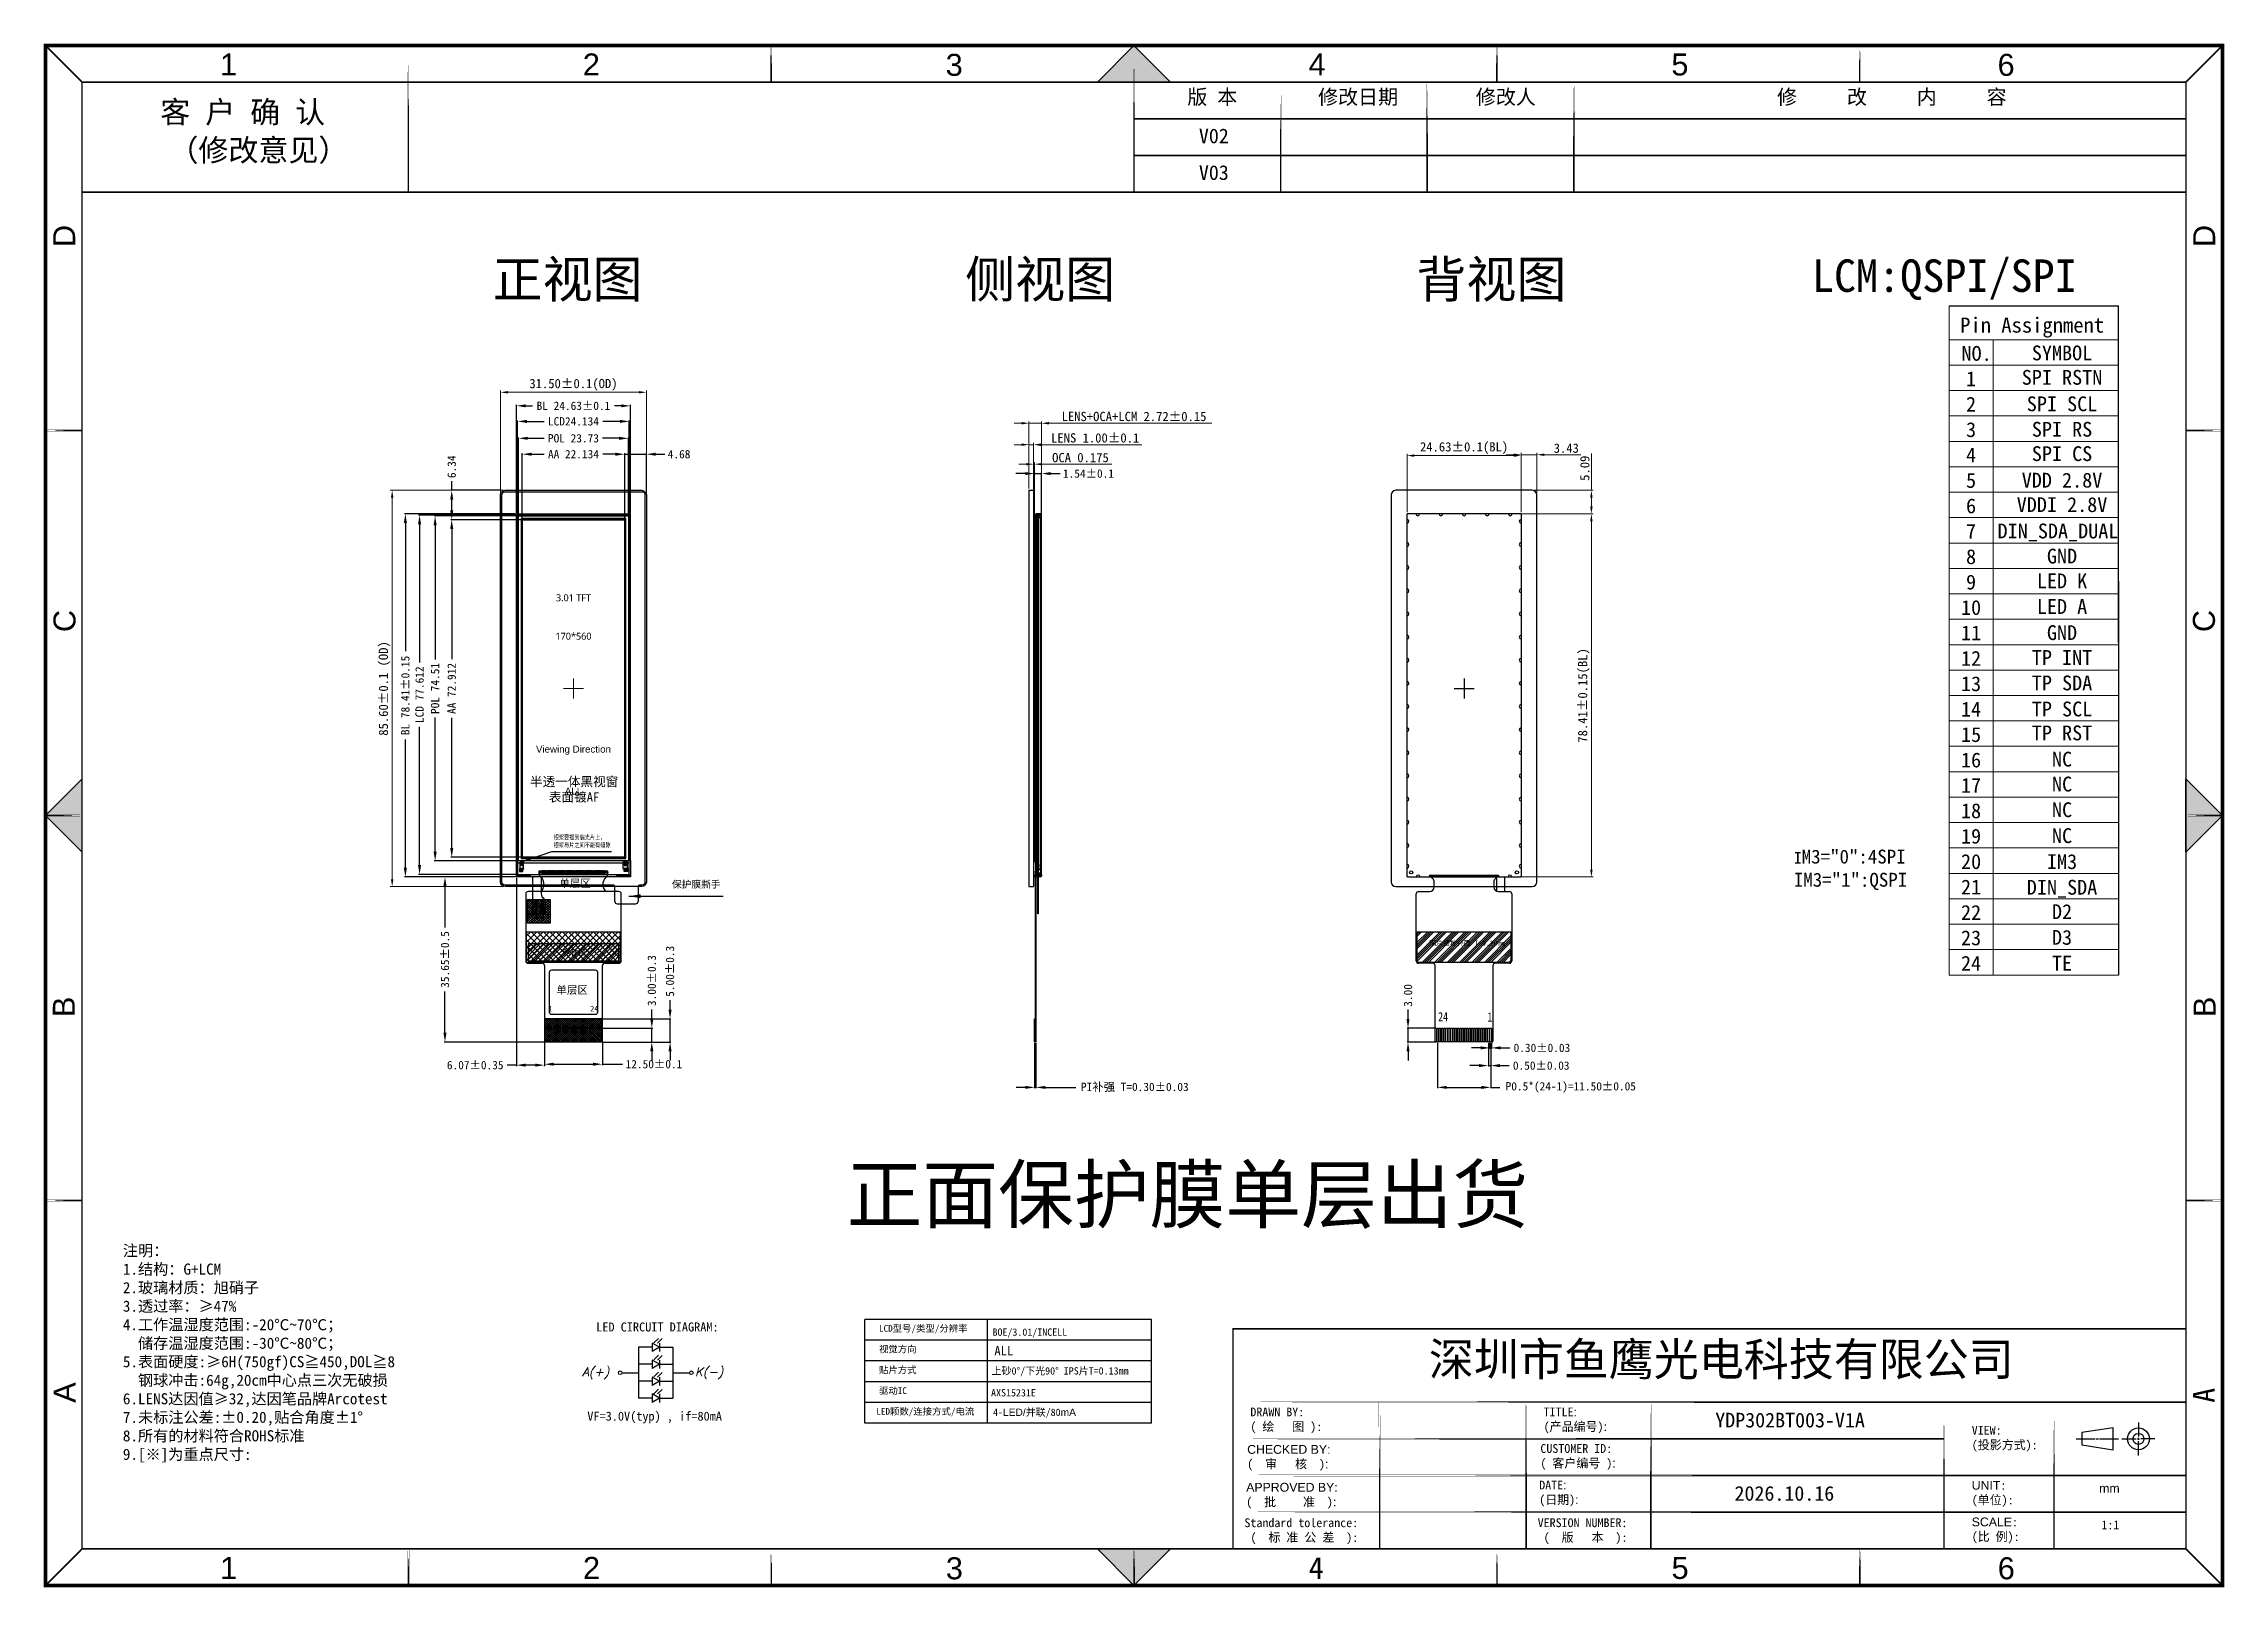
# Model space of a CAD drawing. Header units: millimetres. Extents: x 479 to 950, y -434 to -100.
import ezdxf
from ezdxf.enums import TextEntityAlignment as Align

# ---------------------------------------------------------------- set-up
doc = ezdxf.new("R2010")
doc.units = ezdxf.units.MM
doc.header["$LTSCALE"] = 16.335
doc.header["$PDMODE"] = 3
doc.header["$PDSIZE"] = 0.3125
doc.layers.get('0').update_dxf_attribs({"linetype": 'CONTINUOUS'})
doc.layers.get('Defpoints').update_dxf_attribs({"linetype": 'CONTINUOUS'})
for name, color, linetype in [('2ITO.drawing', 5, 'CONTINUOUS'), ('B_47_M.drawing', 6, 'CONTINUOUS'), ('Baseline.drawing', 1, 'CONTINUOUS'), ('BL-Housing', 7, 'CONTINUOUS'), ('CF_line.drawing', 3, 'CONTINUOUS'), ('COVER', 152, 'CONTINUOUS'), ('dim', 8, 'CONTINUOUS'), ('DIM（标注）', 3, 'CONTINUOUS'), ('FPC', 33, 'CONTINUOUS'), ('FPC1', 30, 'CONTINUOUS'), ('GATE.drawing', 3, 'CONTINUOUS'), ('L122.drawing', 7, 'CONTINUOUS'), ('LCD', 5, 'CONTINUOUS'), ('LED', 6, 'CONTINUOUS'), ('TFT_line.drawing', 2, 'CONTINUOUS'), ('上增光', 11, 'CONTINUOUS'), ('下增光', 114, 'CONTINUOUS'), ('双面胶', 2, 'CONTINUOUS'), ('扩散', 41, 'CONTINUOUS'), ('标 注', 3, 'CONTINUOUS'), ('胶框', 7, 'CONTINUOUS'), ('鑫视界图框', 3, 'CONTINUOUS'), ('铁框', 142, 'CONTINUOUS'), ('黑白双面胶', 5, 'CONTINUOUS')]:
    doc.layers.add(name, color=color, linetype=linetype)
for name, color, linetype, lineweight in [('LG（导光板）', 6, 'CONTINUOUS', 25), ('Title block', 7, 'CONTINUOUS', 9), ('反射贴布', 203, 'CONTINUOUS', 18)]:
    doc.layers.add(name, color=color, linetype=linetype, lineweight=lineweight)
doc.styles.add('Arial', font='arial.ttf', dxfattribs={"height": 3})
doc.styles.add('C-E02$0$RT', font='ROMANT.SHX')
doc.styles.add('H', font='italic.shx', dxfattribs={"width": 0.75})
doc.styles.add('RD', font='romand.shx', dxfattribs={"width": 0.9})
doc.styles.get("Standard").update_dxf_attribs({"font": 'txt', "width": 0.8})
doc.styles.add('VIEW 2.5', font='', dxfattribs={"height": 2.5})
doc.styles.add('W0$254', font='simplex', dxfattribs={"width": 0.75})
doc.styles.add('ZI2.5', font='', dxfattribs={"height": 2.5})
doc.styles.add('宋', font='')
doc.styles.add('宋体', font='')
doc.styles.add('宝明', font='simhei.ttf')
doc.styles.add('样式 4', font='')
doc.styles.add('黑体', font='simhei.ttf')
doc.styles.get('VIEW 2.5').set_extended_font_data('SimSun')
doc.styles.get('ZI2.5').set_extended_font_data('SimSun')
doc.styles.get('宋').set_extended_font_data('宋体')
doc.styles.get('宋体').set_extended_font_data('SimSun')
doc.styles.get('样式 4').set_extended_font_data('SimSun')
doc.dimstyles.new('ISO-25', dxfattribs={"dimtxt": 1.8, "dimasz": 2.5, "dimexe": 1.25, "dimexo": 0.625, "dimtad": 0, "dimtxsty": '宋体', "dimcen": 2.5, "dimclrd": 3, "dimclre": 3, "dimclrt": 7, "dimadec": 0, "dimazin": 0, "dimtfac": 1, "dimtmove": 0, "dimatfit": 3, "dimfxl": 1, "dimarcsym": 0})
doc.dimstyles.new('ISO-25$0', dxfattribs={"dimtxt": 1.8, "dimasz": 2, "dimexe": 0.2, "dimexo": 0.2, "dimtad": 0, "dimzin": 1, "dimdsep": 46, "dimtxsty": '宋体', "dimcen": 1.5, "dimclrd": 3, "dimclre": 3, "dimclrt": 7, "dimadec": 0, "dimazin": 0, "dimtp": 1.2, "dimtm": 1.2, "dimtfac": 1, "dimtmove": 0, "dimatfit": 3, "dimfxl": 1, "dimtolj": 1, "dimarcsym": 0})
doc.dimstyles.new('SH', dxfattribs={"dimscale": 1.4, "dimtxt": 2.5, "dimasz": 2.5, "dimexe": 1.25, "dimexo": 0.625, "dimtad": 0, "dimdec": 1, "dimzin": 0, "dimdsep": 46, "dimtxsty": 'RD', "dimcen": 2.5, "dimadec": 0, "dimazin": 0, "dimtfac": 0.6, "dimtdec": 1, "dimtmove": 0, "dimatfit": 3, "dimfxl": 1, "dimtolj": 1, "dimarcsym": 0})
doc.dimstyles.new('STANDARD 03$0', dxfattribs={"dimscale": 0, "dimtxt": 1.5, "dimasz": 1.3, "dimexe": 0.8, "dimexo": 0.5, "dimgap": 0.5, "dimtad": 1, "dimzin": 0, "dimdsep": 46, "dimtxsty": 'C-E02$0$RT', "dimcen": 1, "dimclrd": 3, "dimclre": 3, "dimclrt": 3, "dimadec": 0, "dimazin": 0, "dimtfac": 1, "dimtmove": 0, "dimatfit": 3, "dimfxl": 1, "dimtolj": 1, "dimtzin": 0, "dimlwd": -1, "dimarcsym": 0})
doc.dimstyles.new('VIEW 2.5', dxfattribs={"dimtxt": 1, "dimasz": 1, "dimexe": 0.5, "dimexo": 0.2, "dimgap": 0.09, "dimtad": 1, "dimdsep": 46, "dimtxsty": 'VIEW 2.5', "dimcen": 0.09, "dimclrd": 256, "dimclre": 256, "dimclrt": 256, "dimadec": 0, "dimazin": 0, "dimtp": 0.01, "dimtm": 0.01, "dimtfac": 0.6, "dimtmove": 0, "dimatfit": 0, "dimfxl": 1, "dimtolj": 1, "dimtzin": 0, "dimarcsym": 0})
pattern_1 = [(45, (-3169.72784, 6711.853), (-0.224506403, 0.224506403), []), (135, (-3169.72784, 6711.853), (-0.224506403, -0.224506403), [])]

# ---------------------------------------------------------------- blocks, each defined once
blk = doc.blocks.new('*D24')
at = {"layer": 'Defpoints', "color": 0}
for p in [(693.06, -316.06), (693.36, -316.06), (693.06, -325.86)]:
    blk.add_point(p, dxfattribs=at)
at = {"layer": 'dim', "color": 3, "lineweight": -2}
for p, q in [((693.06, -316.26), (693.06, -326.06)), ((693.36, -316.26), (693.36, -326.06)), ((691.06, -325.86), (689.06, -325.86)), ((693.06, -325.86), (693.36, -325.86)), ((695.36, -325.86), (701.98, -325.86))]:
    blk.add_line(p, q, dxfattribs=at)
at = {"layer": 'dim', "color": 3}
for points in [[(691.06, -325.53), (691.06, -326.19), (693.06, -325.86)], [(695.36, -325.53), (695.36, -326.19), (693.36, -325.86)]]:
    blk.add_solid(points, dxfattribs=at)
at = {"layer": 'dim', "color": 7, "insert": (714.72, -325.86), "char_height": 1.8, "attachment_point": 5, "style": '宋体'}
blk.add_mtext('\\A1;PI补强 T=0.30±0.03', dxfattribs=at)
blk = doc.blocks.new('*D28')
at = {"layer": 'Defpoints', "color": 0}
for p in [(791.47, -316.06), (791.77, -316.06), (791.77, -317.33)]:
    blk.add_point(p, dxfattribs=at)
at = {"layer": 'dim', "color": 3, "lineweight": -2}
for p, q in [((789.47, -317.33), (787.47, -317.33)), ((791.47, -316.26), (791.47, -317.53)), ((791.47, -317.33), (791.77, -317.33)), ((791.77, -316.26), (791.77, -317.53)), ((793.77, -317.33), (795.77, -317.33))]:
    blk.add_line(p, q, dxfattribs=at)
at = {"layer": 'dim', "color": 3}
for points in [[(789.47, -317), (789.47, -317.67), (791.47, -317.33)], [(793.77, -317), (793.77, -317.67), (791.77, -317.33)]]:
    blk.add_solid(points, dxfattribs=at)
at = {"layer": 'dim', "color": 7, "insert": (802.69, -317.33), "char_height": 1.8, "attachment_point": 5, "style": '宋体'}
blk.add_mtext('\\A1;0.30%%P0.03', dxfattribs=at)
blk = doc.blocks.new('*D29')
at = {"layer": 'Defpoints', "color": 0}
for p in [(791.12, -316.06), (791.62, -316.06), (791.62, -321.16)]:
    blk.add_point(p, dxfattribs=at)
at = {"layer": 'dim', "color": 3, "lineweight": -2}
for p, q in [((791.12, -316.26), (791.12, -321.36)), ((791.62, -316.26), (791.62, -321.36)), ((789.12, -321.16), (787.12, -321.16)), ((791.12, -321.16), (791.62, -321.16)), ((793.62, -321.16), (795.62, -321.16))]:
    blk.add_line(p, q, dxfattribs=at)
at = {"layer": 'dim', "color": 3}
for points in [[(789.12, -320.82), (789.12, -321.49), (791.12, -321.16)], [(793.62, -320.82), (793.62, -321.49), (791.62, -321.16)]]:
    blk.add_solid(points, dxfattribs=at)
at = {"layer": 'dim', "color": 7, "insert": (802.54, -321.16), "char_height": 1.8, "attachment_point": 5, "style": '宋体'}
blk.add_mtext('\\A1;0.50%%P0.03', dxfattribs=at)
blk = doc.blocks.new('*D30')
at = {"layer": 'Defpoints', "color": 0}
for p in [(780.12, -316.06), (791.62, -316.06), (791.62, -325.86)]:
    blk.add_point(p, dxfattribs=at)
at = {"layer": 'dim', "color": 3, "lineweight": -2}
for p, q in [((780.12, -316.26), (780.12, -326.06)), ((791.62, -316.26), (791.62, -326.06)), ((782.12, -325.86), (789.62, -325.86)), ((791.62, -325.86), (793.62, -325.86))]:
    blk.add_line(p, q, dxfattribs=at)
at = {"layer": 'dim', "color": 3}
for points in [[(782.12, -325.53), (782.12, -326.19), (780.12, -325.86)], [(789.62, -325.53), (789.62, -326.19), (791.62, -325.86)]]:
    blk.add_solid(points, dxfattribs=at)
at = {"layer": 'dim', "color": 7, "insert": (808.93, -325.86), "char_height": 1.8, "attachment_point": 5, "style": '宋体'}
blk.add_mtext('\\A1;P0.5*(24-1)=11.50%%P0.05', dxfattribs=at)
blk = doc.blocks.new('*D31')
at = {"layer": 'Defpoints', "color": 0}
for p in [(773.76, -313.06), (779.97, -313.06), (779.97, -316.06)]:
    blk.add_point(p, dxfattribs=at)
at = {"layer": 'dim', "color": 3, "lineweight": -2}
for p, q in [((773.76, -311.06), (773.76, -309.06)), ((779.77, -313.06), (773.56, -313.06)), ((773.76, -316.06), (773.76, -313.06)), ((779.77, -316.06), (773.56, -316.06)), ((773.76, -318.06), (773.76, -320.06))]:
    blk.add_line(p, q, dxfattribs=at)
at = {"layer": 'dim', "color": 3}
for points in [[(773.43, -311.06), (774.09, -311.06), (773.76, -313.06)], [(773.43, -318.06), (774.09, -318.06), (773.76, -316.06)]]:
    blk.add_solid(points, dxfattribs=at)
at = {"layer": 'dim', "color": 7, "insert": (773.76, -306), "char_height": 1.8, "attachment_point": 5, "rotation": 90, "style": '宋体'}
blk.add_mtext('\\A1;3.00', dxfattribs=at)
blk = doc.blocks.new('fpc_bump')
at = {"linetype": 'Continuous'}
h = blk.add_hatch(dxfattribs=at)
h.set_pattern_fill('DOTS', color=3, scale=0.1)
h.set_pattern_definition([(0, (0, 0), (0.003125, 0.00625), [0, -0.00625])])
h.paths.add_polyline_path([(0, 0), (0.06, 0), (0.06, 0.65), (0, 0.65)])
at = {"layer": 'TFT_line.drawing', "color": 3}
blk.add_lwpolyline([(0, 0), (0.06, 0), (0.06, 0.65), (0, 0.65), (0, 0)], close=True, dxfattribs=at)
blk = doc.blocks.new('zw$14AC')
at = {"linetype": 'Continuous'}
h = blk.add_hatch(color=4, dxfattribs=at)
h.dxf.hatch_style = 1
h.paths.add_polyline_path([(-11.57, -39.16), (-11.57, -39.26), (-11.37, -39.26), (-11.37, -39.46), (-11.27, -39.46), (-11.27, -39.26), (-11.07, -39.26), (-11.07, -39.16), (-11.27, -39.16), (-11.27, -38.96), (-11.37, -38.96), (-11.37, -39.16)])
h = blk.add_hatch(color=4, dxfattribs=at)
h.dxf.hatch_style = 1
h.paths.add_polyline_path([(11.07, -39.26), (11.07, -39.16), (11.27, -39.16), (11.27, -38.96), (11.37, -38.96), (11.37, -39.16), (11.57, -39.16), (11.57, -39.26), (11.37, -39.26), (11.37, -39.46), (11.27, -39.46), (11.27, -39.26)])
at = {"color": 4, "lineweight": 5}
for p, q in [((-2.15, 0), (2.15, 0)), ((0, -2.15), (0, 2.15))]:
    blk.add_line(p, q, dxfattribs=at)
at = {"color": 4, "linetype": 'Continuous'}
for p, q in [((6.79, -37.66), (6.9, -37.66)), ((-12.07, -38.15), (-12.07, -38.15))]:
    blk.add_line(p, q, dxfattribs=at)
at = {"color": 2, "linetype": 'Continuous'}
for p, q in [((-11.57, -38.86), (-11.57, -39)), ((-11.56, -39), (-10.78, -39)), ((-10.77, -38.86), (-10.77, -39)), ((10.77, -38.86), (10.77, -39)), ((11.56, -39), (10.78, -39)), ((11.57, -38.86), (11.57, -39))]:
    blk.add_line(p, q, dxfattribs=at)
for points in [[(-11.34, -38.26), (-11.34, -38.16), (-11.26, -38.16), (-11.26, -38.26), (-11.2, -38.26), (-11.2, -38.09), (-11.24, -37.96), (-11.36, -37.96), (-11.4, -38.09), (-11.4, -38.26)], [(-11.31, -38.02), (-11.28, -38.02), (-11.26, -38.1), (-11.34, -38.1), (-11.31, -38.02), (-11.28, -38.02), (-11.26, -38.1), (-11.34, -38.1)], [(-11.04, -38.15), (-11.04, -38.09), (-10.94, -38.09), (-10.94, -38.22), (-10.97, -38.26), (-11.1, -38.26), (-11.14, -38.22), (-11.14, -37.99), (-11.1, -37.96), (-10.97, -37.96), (-10.94, -37.99), (-10.94, -38.06), (-11, -38.06), (-11, -38.02), (-11, -38.02), (-11.08, -38.02), (-11.08, -38.02), (-11.08, -38.19), (-11.08, -38.2), (-11, -38.2), (-11, -38.19), (-11, -38.15)], [(11, -38.26), (11, -38.16), (11.08, -38.16), (11.08, -38.26), (11.14, -38.26), (11.14, -38.09), (11.1, -37.96), (10.98, -37.96), (10.94, -38.09), (10.94, -38.26)], [(11.02, -38.02), (11.05, -38.02), (11.08, -38.1), (11, -38.1), (11.02, -38.02), (11.05, -38.02), (11.08, -38.1), (11, -38.1)], [(11.3, -38.15), (11.3, -38.09), (11.4, -38.09), (11.4, -38.22), (11.36, -38.26), (11.23, -38.26), (11.2, -38.22), (11.2, -37.99), (11.23, -37.96), (11.36, -37.96), (11.4, -37.99), (11.4, -38.06), (11.34, -38.06), (11.34, -38.02), (11.34, -38.02), (11.26, -38.02), (11.26, -38.02), (11.26, -38.19), (11.26, -38.2), (11.34, -38.2), (11.34, -38.19), (11.34, -38.15)]]:
    blk.add_lwpolyline(points, close=True, dxfattribs=at)
at = {"color": 4}
for points in [[(6.9, -37.67), (6.89, -37.67), (6.9, -37.66)], [(-12.06, -38.15), (-12.06, -38.16), (-12.07, -38.16)]]:
    blk.add_solid(points, dxfattribs=at)
at = {"color": 2}
for points in [[(-11.56, -39), (-11.56, -39), (-11.57, -39)], [(-10.78, -39), (-10.78, -39), (-10.77, -39)], [(10.78, -39), (10.78, -39), (10.77, -39)], [(11.56, -39), (11.56, -39), (11.57, -39)]]:
    blk.add_solid(points, dxfattribs=at)
at = {"layer": '2ITO.drawing', "color": 2}
for points in [[(-11.57, -38.86), (-10.77, -38.86), (-10.77, -37.46), (-11.57, -37.46)], [(11.57, -38.86), (10.77, -38.86), (10.77, -37.46), (11.57, -37.46)]]:
    blk.add_lwpolyline(points, close=True, dxfattribs=at)
at = {"layer": 'B_47_M.drawing', "color": 4}
for p, q in [((-11.92, -36.36), (-11.92, -36.36)), ((-11.15, -36.51), (-11.15, -36.51))]:
    blk.add_line(p, q, dxfattribs=at)
at = {"layer": 'Baseline.drawing', "color": 4}
blk.add_line((-11.07, -36.46), (-11.07, -36.46), dxfattribs=at)
for points in [[(0, 36.46), (11.07, 36.46), (11.07, -36.46), (11.07, 36.46), (-11.07, 36.46), (-11.07, -36.46), (-11.07, 36.46)], [(11.07, -36.46), (-11.07, -36.46)]]:
    blk.add_lwpolyline(points, close=True, dxfattribs=at)
at = {"layer": 'CF_line.drawing', "color": 4}
blk.add_line((-12.07, -37.66), (-12.07, -37.66), dxfattribs=at)
blk.add_lwpolyline([(12.07, -37.66), (12.07, 37.46), (-12.07, 37.46), (-12.07, -37.66)], close=True, dxfattribs=at)
at = {"layer": 'dim', "color": 6}
blk.add_lwpolyline([(11.87, -37.26), (-11.87, -37.26), (-11.87, 37.26), (11.87, 37.26)], close=True, dxfattribs=at)
at = {"layer": 'GATE.drawing', "color": 2}
blk.add_line((-11.27, -38.96), (-11.27, -38.96), dxfattribs=at)
at = {"layer": 'GATE.drawing', "color": 1}
blk.add_line((6.64, -39.86), (6.64, -39.86), dxfattribs=at)
at = {"layer": 'GATE.drawing', "color": 4}
blk.add_line((11.27, -38.96), (11.27, -38.96), dxfattribs=at)
for points in [[(-11.27, -38.96), (-11.37, -38.96), (-11.37, -39.16), (-11.57, -39.16), (-11.57, -39.26), (-11.37, -39.26), (-11.37, -39.46), (-11.27, -39.46), (-11.27, -39.26), (-11.07, -39.26), (-11.07, -39.16), (-11.27, -39.16)], [(11.27, -38.96), (11.37, -38.96), (11.37, -39.16), (11.57, -39.16), (11.57, -39.26), (11.37, -39.26), (11.37, -39.46), (11.27, -39.46), (11.27, -39.26), (11.07, -39.26), (11.07, -39.16), (11.27, -39.16)]]:
    blk.add_lwpolyline(points, close=True, dxfattribs=at)
at = {"layer": 'TFT_line.drawing', "color": 4}
for p, q in [((-12.07, -40.16), (-12.07, -40.16)), ((-11.67, -39.56), (-11.67, -39.56)), ((11.67, -39.56), (11.67, -39.56))]:
    blk.add_line(p, q, dxfattribs=at)
at = {"layer": 'TFT_line.drawing', "color": 1}
for p, q in [((-6.35, -39.41), (-6.41, -39.41)), ((-6.41, -39.41), (-6.41, -40.06)), ((-6.41, -40.06), (-6.41, -40.06)), ((-6.41, -40.06), (-6.35, -40.06)), ((-6.35, -40.06), (-6.35, -39.41)), ((-6.02, -39.41), (-6.08, -39.41)), ((-6.08, -39.41), (-6.08, -40.06)), ((-6.08, -40.06), (-6.08, -40.06)), ((-6.08, -40.06), (-6.02, -40.06)), ((-6.02, -40.06), (-6.02, -39.41)), ((-5.91, -39.41), (-5.97, -39.41)), ((-5.97, -39.41), (-5.97, -40.06)), ((-5.97, -40.06), (-5.97, -40.06)), ((-5.97, -40.06), (-5.91, -40.06)), ((-5.91, -40.06), (-5.91, -39.41)), ((-5.8, -39.41), (-5.86, -39.41)), ((-5.86, -39.41), (-5.86, -40.06)), ((-5.86, -40.06), (-5.86, -40.06)), ((-5.86, -40.06), (-5.8, -40.06)), ((-5.8, -40.06), (-5.8, -39.41)), ((5.86, -39.41), (5.8, -39.41)), ((5.8, -39.41), (5.8, -40.06)), ((5.8, -40.06), (5.8, -40.06)), ((5.8, -40.06), (5.86, -40.06)), ((5.86, -40.06), (5.86, -39.41)), ((5.97, -39.41), (5.91, -39.41)), ((5.91, -39.41), (5.91, -40.06)), ((5.91, -40.06), (5.91, -40.06)), ((5.91, -40.06), (5.97, -40.06)), ((5.97, -40.06), (5.97, -39.41)), ((6.08, -39.41), (6.02, -39.41)), ((6.02, -39.41), (6.02, -40.06)), ((6.02, -40.06), (6.02, -40.06)), ((6.02, -40.06), (6.08, -40.06)), ((6.08, -40.06), (6.08, -39.41)), ((6.41, -39.41), (6.35, -39.41)), ((6.35, -39.41), (6.35, -40.06)), ((6.35, -40.06), (6.41, -40.06)), ((6.41, -40.06), (6.41, -39.41))]:
    blk.add_line(p, q, dxfattribs=at)
at = {"layer": 'TFT_line.drawing', "color": 4}
for points in [[(12.07, -40.16), (12.07, 37.46), (-12.07, 37.46), (-12.07, -40.16)], [(-11.67, -39.56), (-10.97, -39.56), (-10.97, -38.86), (-11.67, -38.86)], [(11.67, -39.56), (10.97, -39.56), (10.97, -38.86), (11.67, -38.86)]]:
    blk.add_lwpolyline(points, close=True, dxfattribs=at)
at = {"layer": 'TFT_line.drawing', "color": 3}
for points in [[(-7, -39.69), (-7.18, -39.69), (-7.18, -39.51), (-7.27, -39.51), (-7.27, -39.69), (-7.45, -39.69), (-7.45, -39.77), (-7.27, -39.77), (-7.27, -39.96), (-7.18, -39.96), (-7.18, -39.77), (-7, -39.77), (-7, -39.69)], [(7, -39.69), (7.18, -39.69), (7.18, -39.51), (7.27, -39.51), (7.27, -39.69), (7.45, -39.69), (7.45, -39.77), (7.27, -39.77), (7.27, -39.96), (7.18, -39.96), (7.18, -39.77), (7, -39.77), (7, -39.69)]]:
    blk.add_lwpolyline(points, close=True, dxfattribs=at)
at = {"color": 1, "row_count": 1, "column_spacing": 0.11}
for p, column_count, row_spacing in [((-6.85, -40.06), 4, 0.601), ((-6.3, -40.06), 2, 1.0505), ((-5.75, -40.06), 105, 0.601), ((6.13, -40.06), 2, 1.0505)]:
    blk.add_blockref('fpc_bump', p, dxfattribs=dict(at, column_count=column_count, row_spacing=row_spacing))
at = {"layer": 'TFT_line.drawing', "color": 1, "row_count": 1, "column_count": 4, "row_spacing": 0.601, "column_spacing": 0.11}
blk.add_blockref('fpc_bump', (6.46, -40.06), dxfattribs=at)
at = {"color": 4, "lineweight": 5, "char_height": 1.5, "attachment_point": 5, "style": '宋体'}
for s, insert, width in [('{\\fMicrosoft YaHei|b0|i0|c134|p34;3.01 TFT }', (0, 19.57), 53.4433), ('{\\fMicrosoft YaHei|b0|i0|c134|p34;170*560}', (0, 11.28), 33.4155)]:
    blk.add_mtext(s, dxfattribs=dict(at, insert=insert, width=width))
at = {"layer": 'L122.drawing', "color": 1, "style": 'W0$254', "width": 0.75}
for s, p in [('125', (-6.8, -39.39)), ('DUMMY', (-6.8, -39.67)), ('Ag_GND', (-6.7, -39.68)), ('124', (-6.69, -39.39)), ('123', (-6.58, -39.39)), ('Ag_GND', (-6.58, -39.68)), ('122', (-6.47, -39.39)), ('Ag_GND', (-6.47, -39.68)), ('121', (-6.36, -39.38)), ('NULL', (-6.36, -39.65)), ('120', (-6.25, -39.39)), ('GND', (-6.25, -39.64)), ('119', (-6.14, -39.39)), ('GND', (-6.14, -39.64)), ('118', (-6.03, -39.39)), ('NULL', (-6.03, -39.65)), ('117', (-5.92, -39.39)), ('NULL', (-5.92, -39.65)), ('116', (-5.81, -39.39)), ('NULL', (-5.81, -39.65)), ('115', (-5.7, -39.39)), ('VSSD', (-5.69, -39.65)), ('114', (-5.59, -39.39)), ('VDD', (-5.58, -39.63)), ('113', (-5.48, -39.39)), ('VSSD', (-5.47, -39.65)), ('112', (-5.37, -39.39)), ('VDDI', (-5.36, -39.64)), ('111', (-5.26, -39.38)), ('WORK_MODE', (-5.26, -39.73)), ('110', (-5.15, -39.39)), ('IM<1>', (-5.14, -39.65)), ('109', (-5.04, -39.39)), ('TS_SEL', (-5.03, -39.68)), ('108', (-4.93, -39.39)), ('VSSD', (-4.92, -39.65)), ('107', (-4.82, -39.39)), ('VDD', (-4.81, -39.63)), ('106', (-4.71, -39.39)), ('VCG_TP', (-4.7, -39.68)), ('105', (-4.6, -39.39)), ('VREF_TP', (-4.59, -39.69)), ('104', (-4.49, -39.39)), ('VCI_C', (-4.48, -39.66)), ('103', (-4.38, -39.39)), ('VSSA_2', (-4.37, -39.68)), ('102', (-4.27, -39.39)), ('VGLO1', (-4.26, -39.66)), ('101', (-4.16, -39.38)), ('DUMMY', (-4.15, -39.67)), ('100', (-4.05, -39.39)), ('VGHO1', (-4.04, -39.66)), ('99', (-3.94, -39.38)), ('VGH_R', (-3.93, -39.67)), ('98', (-3.83, -39.38)), ('DUMMY', (-3.82, -39.67)), ('97', (-3.72, -39.38)), ('VGL', (-3.71, -39.63)), ('96', (-3.61, -39.38)), ('VGL', (-3.6, -39.63)), ('95', (-3.5, -39.38)), ('VDDI', (-3.5, -39.64)), ('94', (-3.39, -39.38)), ('VCI_A', (-3.38, -39.66)), ('93', (-3.28, -39.38)), ('VCI_A', (-3.27, -39.66)), ('92', (-3.17, -39.38)), ('VSSA_1', (-3.16, -39.67)), ('91', (-3.06, -39.37)), ('VSSA_1', (-3.06, -39.67)), ('90', (-2.95, -39.38)), ('VREFN', (-2.94, -39.66)), ('89', (-2.84, -39.38)), ('GPIO<7>', (-2.84, -39.69)), ('88', (-2.73, -39.38)), ('GPIO<6>', (-2.72, -39.69)), ('87', (-2.62, -39.38)), ('RF_CHECK', (-2.62, -39.71)), ('86', (-2.51, -39.38)), ('VSSD', (-2.51, -39.65)), ('85', (-2.4, -39.38)), ('VFLASH', (-2.39, -39.67)), ('84', (-2.29, -39.38)), ('VSP', (-2.28, -39.63)), ('83', (-2.18, -39.38)), ('VSSA_2', (-2.17, -39.68)), ('82', (-2.07, -39.38)), ('GPIO<5>', (-2.06, -39.69)), ('81', (-1.96, -39.37)), ('GPIO<4>', (-1.95, -39.69)), ('80', (-1.85, -39.38)), ('VCOM', (-1.85, -39.65)), ('79', (-1.74, -39.38)), ('VDD', (-1.74, -39.63)), ('78', (-1.63, -39.38)), ('VSN', (-1.63, -39.63)), ('77', (-1.52, -39.38)), ('VDN', (-1.52, -39.63)), ('76', (-1.41, -39.38)), ('VDN', (-1.41, -39.63)), ('75', (-1.3, -39.38)), ('GPIO<3>', (-1.3, -39.69)), ('74', (-1.19, -39.38)), ('GPIO<2>', (-1.19, -39.69)), ('73', (-1.08, -39.38)), ('GPIO<1>', (-1.08, -39.68)), ('72', (-0.97, -39.38)), ('GPIO<0>', (-0.97, -39.69)), ('71', (-0.86, -39.37)), ('RSTN', (-0.86, -39.65)), ('70', (-0.75, -39.38)), ('IM<0>', (-0.75, -39.66)), ('69', (-0.64, -39.38)), ('VSSD', (-0.64, -39.65)), ('68', (-0.53, -39.38)), ('VDDI', (-0.53, -39.64)), ('67', (-0.42, -39.38)), ('LED_PWM', (-0.42, -39.7)), ('66', (-0.31, -39.38)), ('TE', (-0.31, -39.62)), ('65', (-0.2, -39.38)), ('VDDI_M', (-0.2, -39.67)), ('64', (-0.09, -39.38)), ('VSSA_M', (-0.09, -39.68)), ('63', (0.02, -39.38)), ('HS_CP', (0.02, -39.67)), ('62', (0.13, -39.38)), ('HS_CN', (0.13, -39.67)), ('61', (0.24, -39.37)), ('VSSA_M', (0.24, -39.68)), ('60', (0.35, -39.38)), ('HS_DP', (0.35, -39.67)), ('59', (0.46, -39.38)), ('HS_DN', (0.46, -39.67)), ('58', (0.57, -39.38)), ('VDDI', (0.57, -39.64)), ('57', (0.68, -39.38)), ('VCOM_PASS_L', (0.68, -39.8)), ('56', (0.79, -39.38)), ('VSSD', (0.79, -39.65)), ('55', (0.9, -39.38)), ('VDD', (0.9, -39.63)), ('54', (1.01, -39.38)), ('VSSA_2', (1.01, -39.68)), ('53', (1.12, -39.38)), ('VSSA_C', (1.12, -39.68)), ('52', (1.23, -39.38)), ('VCI_C', (1.23, -39.66)), ('51', (1.34, -39.37)), ('VGH_L', (1.34, -39.67)), ('50', (1.45, -39.38)), ('DUMMY', (1.45, -39.67)), ('49', (1.56, -39.38)), ('VDDA_TP', (1.56, -39.69)), ('48', (1.67, -39.38)), ('VGL', (1.68, -39.63)), ('47', (1.78, -39.38)), ('DUMMY', (1.79, -39.67)), ('46', (1.89, -39.38)), ('DUMMY', (1.9, -39.67)), ('45', (2, -39.38)), ('CSX', (2.01, -39.63)), ('44', (2.11, -39.38)), ('SCL', (2.12, -39.63)), ('43', (2.22, -39.38)), ('DIN_SDA_DUAL', (2.22, -39.81)), ('42', (2.33, -39.38)), ('DIN_SDA', (2.34, -39.69)), ('41', (2.44, -39.37)), ('VSSD', (2.45, -39.65)), ('40', (2.55, -39.38)), ('VDDI_DRV', (2.56, -39.7)), ('39', (2.66, -39.38)), ('DE_QSPI_DIN3', (2.66, -39.79)), ('38', (2.77, -39.38)), ('VSYNC_QSPI_DIN2', (2.77, -39.92)), ('37', (2.88, -39.38)), ('PCLK', (2.89, -39.65)), ('36', (2.99, -39.38)), ('HSYNC', (3, -39.67)), ('35', (3.1, -39.38)), ('DB<0>', (3.11, -39.66)), ('34', (3.21, -39.38)), ('DB<1>', (3.22, -39.66)), ('33', (3.32, -39.38)), ('DB<2>', (3.33, -39.66)), ('32', (3.43, -39.38)), ('DB<3>', (3.44, -39.66)), ('31', (3.54, -39.37)), ('DB<4>', (3.55, -39.66)), ('30', (3.65, -39.38)), ('DB<5>', (3.66, -39.66)), ('29', (3.76, -39.38)), ('DB<6>', (3.77, -39.66)), ('28', (3.87, -39.38)), ('DB<7>', (3.88, -39.66)), ('27', (3.98, -39.38)), ('DB<8>', (3.99, -39.66)), ('26', (4.09, -39.38)), ('DB<9>', (4.1, -39.66)), ('25', (4.2, -39.38)), ('DB<10>', (4.21, -39.68)), ('24', (4.31, -39.38)), ('DB<11>', (4.31, -39.67)), ('23', (4.42, -39.38)), ('DB<12>', (4.43, -39.68)), ('22', (4.53, -39.38)), ('DB<13>', (4.54, -39.68)), ('21', (4.64, -39.37)), ('DB<14>', (4.64, -39.68)), ('20', (4.75, -39.38)), ('DB<15>', (4.75, -39.68)), ('19', (4.86, -39.37)), ('DB<16>', (4.86, -39.68)), ('18', (4.97, -39.38)), ('DB<17>', (4.97, -39.68)), ('17', (5.08, -39.38)), ('VSSD', (5.08, -39.65)), ('16', (5.19, -39.37)), ('VDDI_DRV', (5.19, -39.7)), ('15', (5.3, -39.38)), ('IM<2>', (5.31, -39.66)), ('14', (5.41, -39.38)), ('IM<3>', (5.41, -39.66)), ('13', (5.52, -39.38)), ('RS', (5.52, -39.62)), ('12', (5.63, -39.38)), ('VPP', (5.63, -39.63)), ('11', (5.74, -39.37)), ('VDD', (5.74, -39.63)), ('10', (5.85, -39.38)), ('NULL', (5.85, -39.65)), ('9', (5.96, -39.36)), ('NULL', (5.96, -39.65)), ('8', (6.07, -39.36)), ('NULL', (6.07, -39.65)), ('7', (6.18, -39.36)), ('GND', (6.18, -39.64)), ('6', (6.29, -39.36)), ('GND', (6.29, -39.64)), ('5', (6.4, -39.36)), ('NULL', (6.4, -39.65)), ('Ag_GND', (6.5, -39.68)), ('4', (6.51, -39.36)), ('Ag_GND', (6.61, -39.68)), ('3', (6.62, -39.36)), ('Ag_GND', (6.72, -39.68)), ('2', (6.73, -39.36)), ('1', (6.84, -39.36)), ('DUMMY', (6.84, -39.67))]:
    blk.add_text(s, height=0.04, rotation=90, dxfattribs=at).set_placement(p)
at = {"layer": 'LCD', "color": 4, "char_height": 1.5, "attachment_point": 5, "style": '黑体'}
for s, insert, width in [('{\\fArial|b0|i0|c0|p34;Viewing Direction}', (0, -13.33), 44.6306), ('{\\fArial|b0|i0|c0|p34;ALL}', (0, -22.15), 5.4444)]:
    blk.add_mtext(s, dxfattribs=dict(at, insert=insert, width=width))
at = {"layer": 'TFT_line.drawing', "color": 4, "style": 'W0$254', "width": 0.75}
for p in [(-11.47, -39.51), (11.17, -39.51)]:
    blk.add_text('PANEL PROC KEY', height=0.03, dxfattribs=at).set_placement(p)
blk = doc.blocks.new('zw$F10D')
at = {"layer": 'Baseline.drawing', "color": 7}
blk.add_line((-11.067, -36.456), (-11.067, -36.456), dxfattribs=at)
at = {"layer": 'CF_line.drawing', "color": 7}
blk.add_line((-12.067, -37.656), (-12.067, -37.656), dxfattribs=at)
at = {"layer": '胶框', "color": 7}
for p, q in [((-12.317, -40.306), (-9.517, -40.306)), ((-9.317, -40.506), (-9.317, -40.706)), ((9.317, -40.706), (9.317, -40.506)), ((9.517, -40.306), (12.317, -40.306))]:
    blk.add_line(p, q, dxfattribs=at)
blk.add_lwpolyline([(12.317, -37.156), (12.317, -40.706), (-12.317, -40.706), (-12.317, -37.156)], dxfattribs=at)
for centre, start, end in [((-9.517, -40.506), 0, 90), ((9.517, -40.506), 90, 180)]:
    blk.add_arc(centre, 0.2, start, end, dxfattribs=at)
at = {"layer": '铁框', "color": 7}
for points in [[(-12.167, -37.156), (-12.317, -37.156), (-12.317, 37.706), (-12.167, 37.706)], [(-12.167, 37.706), (12.167, 37.706), (12.167, 37.556), (-12.167, 37.556)], [(12.317, 37.706), (12.167, 37.706), (12.167, -37.156), (12.317, -37.156)]]:
    blk.add_lwpolyline(points, close=True, dxfattribs=at)
blk = doc.blocks.new('*D11')
at = {"layer": 'Defpoints', "color": 0}
for p in [(565.66, -280.41), (581.11, -280.41), (587.37, -316.06)]:
    blk.add_point(p, dxfattribs=at)
at = {"layer": 'dim', "color": 3, "lineweight": -2}
for p, q in [((580.91, -280.41), (565.46, -280.41)), ((565.66, -282.41), (565.66, -291.33)), ((565.66, -314.06), (565.66, -305.14)), ((587.17, -316.06), (565.46, -316.06))]:
    blk.add_line(p, q, dxfattribs=at)
at = {"layer": 'dim', "color": 3}
for points in [[(565.32, -282.41), (565.99, -282.41), (565.66, -280.41)], [(565.32, -314.06), (565.99, -314.06), (565.66, -316.06)]]:
    blk.add_solid(points, dxfattribs=at)
at = {"layer": 'dim', "color": 7, "insert": (565.66, -298.23), "char_height": 1.8, "attachment_point": 5, "rotation": 90, "style": '宋体'}
blk.add_mtext('\\A1;35.65%%P0.5', dxfattribs=at)
blk = doc.blocks.new('*D12')
at = {"layer": 'Defpoints', "color": 0}
for p in [(581.11, -280.41), (587.17, -315.86), (581.11, -321.06)]:
    blk.add_point(p, dxfattribs=at)
at = {"layer": 'dim', "color": 3, "lineweight": -2}
for p, q in [((581.11, -280.61), (581.11, -321.26)), ((587.17, -316.06), (587.17, -321.26)), ((581.11, -321.06), (579.11, -321.06)), ((585.17, -321.06), (583.11, -321.06))]:
    blk.add_line(p, q, dxfattribs=at)
at = {"layer": 'dim', "color": 3}
for points in [[(583.11, -320.72), (583.11, -321.39), (581.11, -321.06)], [(585.17, -320.72), (585.17, -321.39), (587.17, -321.06)]]:
    blk.add_solid(points, dxfattribs=at)
at = {"layer": 'dim', "color": 7, "insert": (572.19, -321.06), "char_height": 1.8, "attachment_point": 5, "style": '宋体'}
blk.add_mtext('\\A1;6.07%%P0.35', dxfattribs=at)
blk = doc.blocks.new('*D13')
at = {"layer": 'Defpoints', "color": 0}
for p in [(587.17, -315.86), (599.67, -315.86), (599.67, -320.86)]:
    blk.add_point(p, dxfattribs=at)
at = {"layer": 'dim', "color": 3, "lineweight": -2}
for p, q in [((587.17, -316.06), (587.17, -321.06)), ((599.67, -316.06), (599.67, -321.06)), ((589.17, -320.86), (597.67, -320.86)), ((599.67, -320.86), (604.02, -320.86))]:
    blk.add_line(p, q, dxfattribs=at)
at = {"layer": 'dim', "color": 3}
for points in [[(589.17, -320.52), (589.17, -321.19), (587.17, -320.86)], [(597.67, -320.52), (597.67, -321.19), (599.67, -320.86)]]:
    blk.add_solid(points, dxfattribs=at)
at = {"layer": 'dim', "color": 7, "insert": (610.81, -320.86), "char_height": 1.8, "attachment_point": 5, "style": '宋体'}
blk.add_mtext('\\A1;12.50%%P0.1', dxfattribs=at)
blk = doc.blocks.new('*D14')
at = {"layer": 'Defpoints', "color": 0}
for p in [(599.47, -313.05), (610.35, -313.05), (599.47, -316.06)]:
    blk.add_point(p, dxfattribs=at)
at = {"layer": 'dim', "color": 3, "lineweight": -2}
for p, q in [((610.35, -311.05), (610.35, -309.05)), ((599.67, -313.05), (610.55, -313.05)), ((610.35, -316.06), (610.35, -313.05)), ((599.67, -316.06), (610.55, -316.06)), ((610.35, -318.06), (610.35, -320.06))]:
    blk.add_line(p, q, dxfattribs=at)
at = {"layer": 'dim', "color": 3}
for points in [[(610.01, -311.05), (610.68, -311.05), (610.35, -313.05)], [(610.01, -318.06), (610.68, -318.06), (610.35, -316.06)]]:
    blk.add_solid(points, dxfattribs=at)
at = {"layer": 'dim', "color": 7, "insert": (610.35, -302.79), "char_height": 1.8, "attachment_point": 5, "rotation": 90, "style": '宋体'}
blk.add_mtext('\\A1;3.00±0.3', dxfattribs=at)
blk = doc.blocks.new('*D15')
at = {"layer": 'Defpoints', "color": 0}
for p in [(599.47, -311.05), (614.29, -311.05), (599.47, -316.06)]:
    blk.add_point(p, dxfattribs=at)
at = {"layer": 'dim', "color": 3, "lineweight": -2}
for p, q in [((614.29, -309.05), (614.29, -307.05)), ((599.67, -311.05), (614.49, -311.05)), ((614.29, -316.06), (614.29, -311.05)), ((599.67, -316.06), (614.49, -316.06)), ((614.29, -318.06), (614.29, -320.06))]:
    blk.add_line(p, q, dxfattribs=at)
at = {"layer": 'dim', "color": 3}
for points in [[(613.96, -309.05), (614.63, -309.05), (614.29, -311.05)], [(613.96, -318.06), (614.63, -318.06), (614.29, -316.06)]]:
    blk.add_solid(points, dxfattribs=at)
at = {"layer": 'dim', "color": 7, "insert": (614.29, -300.79), "char_height": 1.8, "attachment_point": 5, "rotation": 90, "style": '宋体'}
blk.add_mtext('\\A1;5.00±0.3', dxfattribs=at)
blk = doc.blocks.new('zw$AA94')
blk.add_lwpolyline([(-4.82, -78.41), (-19.82, -78.41)])
at = {"layer": 'BL-Housing', "color": 0}
for centre, start, end in [((-22.32, 0), 180, 0), ((-17.32, 0), 180, 0), ((-12.32, 0), 180, 0), ((-7.32, 0), 180, 0), ((-2.32, 0), 180, 0), ((-24.63, -1.6), 270, 90), ((0, -1.6), 90, 270), ((-24.63, -6.6), 270, 90), ((0, -6.6), 90, 270), ((-24.63, -11.6), 270, 90), ((0, -11.6), 90, 270), ((-24.63, -16.6), 270, 90), ((0, -16.6), 90, 270), ((-24.63, -21.6), 270, 90), ((0, -21.6), 90, 270), ((-24.63, -26.6), 270, 90), ((0, -26.6), 90, 270), ((-24.63, -31.6), 270, 90), ((0, -31.6), 90, 270), ((-24.63, -36.6), 270, 90), ((0, -36.6), 90, 270), ((-24.63, -41.6), 270, 90), ((0, -41.6), 90, 270), ((-24.63, -46.6), 270, 90), ((0, -46.6), 90, 270), ((-24.63, -51.6), 270, 90), ((0, -51.6), 90, 270), ((-24.63, -56.6), 270, 90), ((0, -56.6), 90, 270), ((-24.63, -61.6), 270, 90), ((0, -61.6), 90, 270), ((-24.63, -66.6), 270, 90), ((0, -66.6), 90, 270), ((-24.63, -71.6), 270, 90), ((0, -71.6), 90, 270), ((-24.63, -76.1), 270, 90), ((-22.23, -78.41), 0, 180), ((-2.41, -78.41), 0, 180), ((0, -76.1), 90, 270)]:
    blk.add_arc(centre, 0.4, start, end, dxfattribs=at)
at = {"layer": '胶框'}
blk.add_line((-19.82, -78.41), (-4.82, -78.41), dxfattribs=at)
at = {"layer": '胶框', "linetype": 'Continuous'}
for centre in [(-23.74, -77.42), (-0.9, -77.42)]:
    blk.add_circle(centre, 0.35, dxfattribs=at)
at = {"layer": '铁框'}
for p, q in [((0, 0), (-24.63, 0)), ((-24.63, -78.41), (-24.63, 0)), ((0, 0), (0, -78.41)), ((-24.63, -78.41), (-19.82, -78.41)), ((-19.82, -78.21), (-19.82, -78.41)), ((-19.62, -78.01), (-5.02, -78.01)), ((-4.82, -78.21), (-4.82, -78.41)), ((-4.82, -78.41), (0, -78.41))]:
    blk.add_line(p, q, dxfattribs=at)
for centre, start, end in [((-19.62, -78.21), 90, 180), ((-5.02, -78.21), 0, 90)]:
    blk.add_arc(centre, 0.2, start, end, dxfattribs=at)
blk = doc.blocks.new('*D16')
at = {"layer": 'Defpoints', "color": 0}
for p in [(604.49, -189.1), (582.36, -203.24), (604.49, -203.24)]:
    blk.add_point(p, dxfattribs=at)
at = {"layer": 'dim', "color": 3, "lineweight": -2}
for p, q in [((582.36, -203.04), (582.36, -188.9)), ((584.36, -189.1), (587.06, -189.1)), ((602.49, -189.1), (599.79, -189.1)), ((604.49, -203.04), (604.49, -188.9))]:
    blk.add_line(p, q, dxfattribs=at)
at = {"layer": 'dim', "color": 3}
for points in [[(584.36, -188.77), (584.36, -189.44), (582.36, -189.1)], [(602.49, -188.77), (602.49, -189.44), (604.49, -189.1)]]:
    blk.add_solid(points, dxfattribs=at)
at = {"layer": 'dim', "color": 7, "insert": (593.42, -189.1), "char_height": 1.8, "attachment_point": 5, "style": '宋体'}
blk.add_mtext('\\A1;AA 22.134', dxfattribs=at)
blk = doc.blocks.new('*D17')
at = {"layer": 'Defpoints', "color": 0}
for p in [(605.29, -185.67), (581.56, -202.44), (605.29, -202.44)]:
    blk.add_point(p, dxfattribs=at)
at = {"layer": 'dim', "color": 3, "lineweight": -2}
for p, q in [((581.56, -202.24), (581.56, -185.47)), ((583.56, -185.67), (587.12, -185.67)), ((603.29, -185.67), (599.73, -185.67)), ((605.29, -202.24), (605.29, -185.47))]:
    blk.add_line(p, q, dxfattribs=at)
at = {"layer": 'dim', "color": 3}
for points in [[(583.56, -185.33), (583.56, -186), (581.56, -185.67)], [(603.29, -185.33), (603.29, -186), (605.29, -185.67)]]:
    blk.add_solid(points, dxfattribs=at)
at = {"layer": 'dim', "color": 7, "insert": (593.42, -185.67), "char_height": 1.8, "attachment_point": 5, "style": '宋体'}
blk.add_mtext('\\A1;POL 23.73', dxfattribs=at)
blk = doc.blocks.new('*D18')
at = {"layer": 'Defpoints', "color": 0}
for p in [(605.49, -182.01), (581.36, -202.24), (605.49, -202.24)]:
    blk.add_point(p, dxfattribs=at)
at = {"layer": 'dim', "color": 3, "lineweight": -2}
for p, q in [((581.36, -202.04), (581.36, -181.81)), ((583.36, -182.01), (587.09, -182.01)), ((603.49, -182.01), (599.76, -182.01)), ((605.49, -202.04), (605.49, -181.81))]:
    blk.add_line(p, q, dxfattribs=at)
at = {"layer": 'dim', "color": 3}
for points in [[(583.36, -181.68), (583.36, -182.35), (581.36, -182.01)], [(603.49, -181.68), (603.49, -182.35), (605.49, -182.01)]]:
    blk.add_solid(points, dxfattribs=at)
at = {"layer": 'dim', "color": 7, "insert": (593.42, -182.01), "char_height": 1.8, "attachment_point": 5, "style": '宋体'}
blk.add_mtext('\\A1;LCD24.134', dxfattribs=at)
blk = doc.blocks.new('*D25')
at = {"layer": 'Defpoints', "color": 0}
for p in [(605.74, -178.65), (581.11, -201.99), (605.74, -201.99)]:
    blk.add_point(p, dxfattribs=at)
at = {"layer": 'dim', "color": 3, "lineweight": -2}
for p, q in [((581.11, -201.79), (581.11, -178.45)), ((583.11, -178.65), (584.58, -178.65)), ((603.74, -178.65), (602.26, -178.65)), ((605.74, -201.79), (605.74, -178.45))]:
    blk.add_line(p, q, dxfattribs=at)
at = {"layer": 'dim', "color": 3}
for points in [[(583.11, -178.32), (583.11, -178.98), (581.11, -178.65)], [(603.74, -178.32), (603.74, -178.98), (605.74, -178.65)]]:
    blk.add_solid(points, dxfattribs=at)
at = {"layer": 'dim', "color": 7, "insert": (593.42, -178.65), "char_height": 1.8, "attachment_point": 5, "style": '宋体'}
blk.add_mtext('\\A1;BL 24.63%%P0.1', dxfattribs=at)
blk = doc.blocks.new('*D19')
at = {"layer": 'Defpoints', "color": 0}
for p in [(609.17, -189.1), (609.17, -197.2), (604.49, -203.24)]:
    blk.add_point(p, dxfattribs=at)
at = {"layer": 'dim', "color": 3, "lineweight": -2}
for p, q in [((602.49, -189.1), (600.49, -189.1)), ((604.49, -203.04), (604.49, -188.9)), ((604.49, -189.1), (609.17, -189.1)), ((609.17, -197), (609.17, -188.9)), ((611.17, -189.1), (613.17, -189.1))]:
    blk.add_line(p, q, dxfattribs=at)
at = {"layer": 'dim', "color": 3}
for points in [[(602.49, -188.77), (602.49, -189.44), (604.49, -189.1)], [(611.17, -188.77), (611.17, -189.44), (609.17, -189.1)]]:
    blk.add_solid(points, dxfattribs=at)
at = {"layer": 'dim', "color": 7, "insert": (616.25, -189.1), "char_height": 1.8, "attachment_point": 5, "style": '宋体'}
blk.add_mtext('\\A1;4.68', dxfattribs=at)
blk = doc.blocks.new('*D26')
at = {"layer": 'Defpoints', "color": 0}
for p in [(582.36, -203.24), (567.11, -276.16), (582.36, -276.16)]:
    blk.add_point(p, dxfattribs=at)
at = {"layer": 'dim', "color": 3, "lineweight": -2}
for p, q in [((582.16, -203.24), (566.91, -203.24)), ((567.11, -205.24), (567.11, -233.37)), ((567.11, -274.16), (567.11, -246.03)), ((582.16, -276.16), (566.91, -276.16))]:
    blk.add_line(p, q, dxfattribs=at)
at = {"layer": 'dim', "color": 3}
for points in [[(566.78, -205.24), (567.45, -205.24), (567.11, -203.24)], [(566.78, -274.16), (567.45, -274.16), (567.11, -276.16)]]:
    blk.add_solid(points, dxfattribs=at)
at = {"layer": 'dim', "color": 7, "insert": (567.11, -239.7), "char_height": 1.8, "attachment_point": 5, "rotation": 90, "style": '宋体'}
blk.add_mtext('\\A1;AA 72.912', dxfattribs=at)
blk = doc.blocks.new('*D20')
at = {"layer": 'Defpoints', "color": 0}
for p in [(563.53, -202.44), (581.56, -202.44), (581.56, -276.96)]:
    blk.add_point(p, dxfattribs=at)
at = {"layer": 'dim', "color": 3, "lineweight": -2}
for p, q in [((581.36, -202.44), (563.33, -202.44)), ((563.53, -204.44), (563.53, -233.44)), ((563.53, -274.96), (563.53, -245.96)), ((581.36, -276.96), (563.33, -276.96))]:
    blk.add_line(p, q, dxfattribs=at)
at = {"layer": 'dim', "color": 3}
for points in [[(563.2, -204.44), (563.86, -204.44), (563.53, -202.44)], [(563.2, -274.96), (563.86, -274.96), (563.53, -276.96)]]:
    blk.add_solid(points, dxfattribs=at)
at = {"layer": 'dim', "color": 7, "insert": (563.53, -239.7), "char_height": 1.8, "attachment_point": 5, "rotation": 90, "style": '宋体'}
blk.add_mtext('\\A1;POL 74.51', dxfattribs=at)
blk = doc.blocks.new('*D21')
at = {"layer": 'Defpoints', "color": 0}
for p in [(581.36, -202.24), (560.17, -279.86), (581.36, -279.86)]:
    blk.add_point(p, dxfattribs=at)
at = {"layer": 'dim', "color": 3, "lineweight": -2}
for p, q in [((581.16, -202.24), (559.97, -202.24)), ((560.17, -204.24), (560.17, -234.11)), ((560.17, -277.86), (560.17, -247.99)), ((581.16, -279.86), (559.97, -279.86))]:
    blk.add_line(p, q, dxfattribs=at)
at = {"layer": 'dim', "color": 3}
for points in [[(559.83, -204.24), (560.5, -204.24), (560.17, -202.24)], [(559.83, -277.86), (560.5, -277.86), (560.17, -279.86)]]:
    blk.add_solid(points, dxfattribs=at)
at = {"layer": 'dim', "color": 7, "insert": (560.17, -241.05), "char_height": 1.8, "attachment_point": 5, "rotation": 90, "style": '宋体'}
blk.add_mtext('\\A1;LCD 77.612', dxfattribs=at)
blk = doc.blocks.new('*D27')
at = {"layer": 'Defpoints', "color": 0}
for p in [(557.1, -201.99), (581.11, -201.99), (581.11, -280.41)]:
    blk.add_point(p, dxfattribs=at)
at = {"layer": 'dim', "color": 3, "lineweight": -2}
for p, q in [((580.91, -201.99), (556.9, -201.99)), ((557.1, -203.99), (557.1, -231.66)), ((557.1, -278.41), (557.1, -250.73)), ((580.91, -280.41), (556.9, -280.41))]:
    blk.add_line(p, q, dxfattribs=at)
at = {"layer": 'dim', "color": 3}
for points in [[(556.76, -203.99), (557.43, -203.99), (557.1, -201.99)], [(556.76, -278.41), (557.43, -278.41), (557.1, -280.41)]]:
    blk.add_solid(points, dxfattribs=at)
at = {"layer": 'dim', "color": 7, "insert": (557.1, -241.2), "char_height": 1.8, "attachment_point": 5, "rotation": 90, "style": '宋体'}
blk.add_mtext('\\A1;BL 78.41%%P0.15', dxfattribs=at)
blk = doc.blocks.new('*D22')
at = {"layer": 'Defpoints', "color": 0}
for p in [(567.11, -196.9), (577.97, -196.9), (582.36, -203.24)]:
    blk.add_point(p, dxfattribs=at)
at = {"layer": 'dim', "color": 3, "lineweight": -2}
for p, q in [((577.77, -196.9), (566.91, -196.9)), ((567.11, -196.9), (567.11, -194.9)), ((567.11, -201.24), (567.11, -198.9)), ((582.16, -203.24), (566.91, -203.24))]:
    blk.add_line(p, q, dxfattribs=at)
at = {"layer": 'dim', "color": 3}
for points in [[(566.78, -198.9), (567.45, -198.9), (567.11, -196.9)], [(566.78, -201.24), (567.45, -201.24), (567.11, -203.24)]]:
    blk.add_solid(points, dxfattribs=at)
at = {"layer": 'dim', "color": 7, "insert": (567.11, -191.81), "char_height": 1.8, "attachment_point": 5, "rotation": 90, "style": '宋体'}
blk.add_mtext('\\A1;6.34', dxfattribs=at)
blk = doc.blocks.new('*D23')
at = {"layer": 'Defpoints', "color": 0}
for p in [(694.57, -193.29), (693.03, -202.34), (694.57, -202.34)]:
    blk.add_point(p, dxfattribs=at)
at = {"layer": 'dim', "color": 3, "lineweight": -2}
for p, q in [((693.03, -202.14), (693.03, -193.09)), ((694.57, -202.14), (694.57, -193.09)), ((691.03, -193.29), (689.03, -193.29)), ((693.03, -193.29), (694.57, -193.29)), ((696.57, -193.29), (698.57, -193.29))]:
    blk.add_line(p, q, dxfattribs=at)
at = {"layer": 'dim', "color": 3}
for points in [[(691.03, -192.95), (691.03, -193.62), (693.03, -193.29)], [(696.57, -192.95), (696.57, -193.62), (694.57, -193.29)]]:
    blk.add_solid(points, dxfattribs=at)
at = {"layer": 'dim', "color": 7, "insert": (704.71, -193.29), "char_height": 1.8, "attachment_point": 5, "style": '宋体'}
blk.add_mtext('\\A1;1.54%%P0.1', dxfattribs=at)
blk = doc.blocks.new('GSG')
at = {"layer": '胶框'}
h = blk.add_hatch(dxfattribs=at)
h.set_pattern_fill('ANSI37', color=256, scale=0.1, style=0)
h.set_pattern_definition(pattern_1)
h.paths.add_polyline_path([(114.88, 786.86), (114.88, 786.31), (115.55, 786.31), (115.55, 786.81, 0.414214), (115.5, 786.86)])
h = blk.add_hatch(dxfattribs=at)
h.set_pattern_fill('ANSI37', color=256, scale=0.1, style=0)
h.set_pattern_definition(pattern_1)
h.paths.add_polyline_path([(115.55, 709.3), (115.05, 709.3), (115.05, 708.77), (115.05, 708.6), (115.5, 708.6, 0.414214), (115.7, 708.8), (115.7, 709.05, -0.414214), (115.5, 708.85), (115.25, 708.85), (115.25, 709), (115.5, 709, 0.414214), (115.55, 709.05)])
at = {"layer": '黑白双面胶'}
for color, points in [(256, [(114.82, 786.8), (114.88, 786.8), (114.88, 786.01), (114.82, 786.01)]), (256, [(114.82, 712.6), (114.88, 712.6), (114.88, 708.6), (114.82, 708.6)]), (252, [(114.79, 708.6), (114.82, 708.6), (114.82, 711.15), (114.79, 711.15)])]:
    blk.add_hatch(color=color, dxfattribs=at).paths.add_polyline_path(points)
at = {"color": 30, "linetype": 'Continuous'}
blk.add_line((114.37, 709.85), (114.49, 709.85), dxfattribs=at)
at = {"color": 6}
for points in [[(114.16, 712.05), (114.29, 712.05), (114.29, 786.66), (114.16, 786.66)], [(114.69, 712.05), (114.82, 712.05), (114.82, 786.66), (114.69, 786.66)]]:
    blk.add_lwpolyline(points, close=True, dxfattribs=at)
at = {"color": 4}
for points in [[(114.29, 711.65), (114.49, 711.65), (114.49, 786.76), (114.29, 786.76)], [(114.49, 786.76), (114.69, 786.76), (114.69, 709.15), (114.49, 709.15)]]:
    blk.add_lwpolyline(points, close=True, dxfattribs=at)
at = {"layer": 'FPC1'}
for p, q in [((114.88, 709.4), (114.88, 708.68)), ((114.99, 709.4), (114.99, 708.68))]:
    blk.add_line(p, q, dxfattribs=at)
blk.add_lwpolyline([(114.99, 708.68), (114.88, 708.68), (114.88, 710.25), (114.93, 711.25), (115.06, 711.25), (114.99, 710.25), (114.99, 708.68)], dxfattribs=at)
blk.add_lwpolyline([(114.88, 708.6), (114.99, 708.6), (114.99, 700.6), (114.88, 700.6)], close=True, dxfattribs=at)
at = {"layer": 'LED'}
blk.add_lwpolyline([(115.02, 710.25), (115.44, 710.25), (115.44, 709.4), (115.02, 709.4)], close=True, dxfattribs=at)
at = {"layer": 'LG（导光板）'}
blk.add_lwpolyline([(115.47, 710.25), (115.07, 710.25), (115.12, 711.25), (115.12, 786.21), (115.47, 786.21), (115.47, 710.25)], dxfattribs=at)
at = {"layer": '上增光'}
blk.add_lwpolyline([(114.99, 786.21), (114.92, 786.21), (114.92, 712.15), (114.99, 712.15)], close=True, dxfattribs=at)
at = {"layer": '下增光'}
blk.add_lwpolyline([(115.06, 786.21), (114.99, 786.21), (114.99, 712.15), (115.06, 712.15)], close=True, dxfattribs=at)
at = {"layer": '双面胶'}
blk.add_lwpolyline([(115.05, 709.3), (114.99, 709.3), (114.99, 708.77), (115.05, 708.77)], close=True, dxfattribs=at)
blk.add_lwpolyline([(115.01, 710.55), (115.08, 710.55), (115.11, 711.06), (115.04, 711.06), (115.01, 710.55)], dxfattribs=at)
at = {"layer": '反射贴布'}
blk.add_lwpolyline([(115.47, 786.21), (115.55, 786.21), (115.55, 709.55), (115.47, 709.55)], close=True, dxfattribs=at)
at = {"layer": '扩散'}
for points in [[(115.06, 711.45), (115.12, 711.45), (115.12, 786.21), (115.06, 786.21)], [(115.06, 711.45), (114.91, 711.45), (114.91, 711.95), (115.06, 711.95)]]:
    blk.add_lwpolyline(points, close=True, dxfattribs=at)
at = {"layer": '胶框'}
for p, q in [((114.88, 786.31), (114.88, 786.86)), ((114.88, 786.31), (115.55, 786.31)), ((114.88, 786.31), (114.88, 708.6)), ((115.05, 708.6), (114.88, 708.6)), ((115.12, 711.25), (115.05, 710.2)), ((115.05, 709.3), (115.05, 710.2)), ((115.05, 710.2), (115.55, 710.2)), ((115.05, 708.6), (115.05, 709.3)), ((115.05, 709.3), (115.55, 709.3)), ((115.5, 708.6), (115.05, 708.6)), ((115.7, 709.05), (115.7, 708.8))]:
    blk.add_line(p, q, dxfattribs=at)
blk.add_lwpolyline([(114.88, 708.6), (114.29, 708.6), (114.29, 709), (114.88, 709)], dxfattribs=at)
blk.add_arc((115.5, 708.8), 0.2, 270, 0, dxfattribs=at)
at = {"layer": '铁框'}
for p, q in [((115.5, 787.01), (114.49, 787.01)), ((114.49, 712.15), (114.49, 787.01)), ((115.5, 786.86), (114.49, 786.86)), ((114.49, 712.15), (114.88, 712.15))]:
    blk.add_line(p, q, dxfattribs=at)
blk.add_lwpolyline([(115.55, 786.81), (115.55, 709.05, -0.414214), (115.5, 709), (115.25, 709), (115.25, 708.85), (115.5, 708.85, 0.414214), (115.7, 709.05), (115.7, 786.81)], format="xyb", dxfattribs=at)
for radius in [0.2, 0.05]:
    blk.add_arc((115.5, 786.81), radius, 0, 90, dxfattribs=at)
at = {"layer": '黑白双面胶'}
for points in [[(114.82, 786.8), (114.88, 786.8), (114.88, 786.01), (114.82, 786.01)], [(114.82, 786.01), (114.88, 786.01), (114.88, 712.6), (114.82, 712.6)], [(114.82, 712.6), (114.88, 712.6), (114.88, 708.6), (114.82, 708.6)], [(114.79, 708.6), (114.82, 708.6), (114.82, 711.15), (114.79, 711.15)]]:
    blk.add_lwpolyline(points, close=True, dxfattribs=at)
blk = doc.blocks.new('*D33')
at = {"color": 3, "lineweight": 9}
for p, q in [((577.67, -197.5), (577.67, -175.33)), ((579.27, -175.73), (607.57, -175.73)), ((609.17, -197.5), (609.17, -175.33))]:
    blk.add_line(p, q, dxfattribs=at)
at = {"color": 3}
for points in [[(579.27, -175.46), (579.27, -175.99), (577.67, -175.73)], [(607.57, -175.46), (607.57, -175.99), (609.17, -175.73)]]:
    blk.add_solid(points, dxfattribs=at)
at = {"layer": 'Defpoints', "color": 0}
for p in [(609.17, -175.73), (577.67, -197.9), (609.17, -197.9)]:
    blk.add_point(p, dxfattribs=at)
at = {"color": 3, "insert": (593.42, -174.1), "char_height": 2, "attachment_point": 5, "style": '宝明'}
blk.add_mtext('\\A1;31.50%%P0.1(OD)', dxfattribs=at)
blk = doc.blocks.new('*D34')
at = {"color": 3, "lineweight": 9}
for p, q in [((578.27, -196.9), (553.84, -196.9)), ((554.24, -280.9), (554.24, -198.5)), ((578.27, -282.5), (553.84, -282.5))]:
    blk.add_line(p, q, dxfattribs=at)
at = {"color": 3}
for points in [[(553.98, -198.5), (554.51, -198.5), (554.24, -196.9)], [(553.98, -280.9), (554.51, -280.9), (554.24, -282.5)]]:
    blk.add_solid(points, dxfattribs=at)
at = {"layer": 'Defpoints', "color": 0}
for p in [(554.24, -196.9), (578.67, -196.9), (578.67, -282.5)]:
    blk.add_point(p, dxfattribs=at)
at = {"color": 3, "insert": (552.61, -239.7), "char_height": 2, "attachment_point": 5, "rotation": 90, "style": '宝明'}
blk.add_mtext('\\A1;85.60%%P0.1 (OD)', dxfattribs=at)
blk = doc.blocks.new('*D35')
at = {"color": 3, "lineweight": 9}
for p, q in [((691.25, -191.25), (689.65, -191.25)), ((692.85, -199.26), (692.85, -190.85)), ((692.85, -191.25), (693.03, -191.25)), ((693.03, -199.26), (693.03, -190.85)), ((694.63, -191.25), (709.74, -191.25))]:
    blk.add_line(p, q, dxfattribs=at)
at = {"color": 3}
for points in [[(691.25, -190.99), (691.25, -191.52), (692.85, -191.25)], [(694.63, -190.99), (694.63, -191.52), (693.03, -191.25)]]:
    blk.add_solid(points, dxfattribs=at)
at = {"layer": 'Defpoints', "color": 0}
for p in [(693.03, -191.25), (692.85, -199.66), (693.03, -199.66)]:
    blk.add_point(p, dxfattribs=at)
at = {"color": 3, "insert": (702.98, -189.84), "char_height": 2, "attachment_point": 5, "style": '宝明'}
blk.add_mtext('\\A1;OCA 0.175', dxfattribs=at)
blk = doc.blocks.new('*D36')
at = {"color": 3, "lineweight": 9}
for p, q in [((690.25, -187.04), (688.65, -187.04)), ((691.85, -196.5), (691.85, -186.64)), ((691.85, -187.04), (692.85, -187.04)), ((692.85, -199.64), (692.85, -186.64)), ((694.45, -187.04), (716.27, -187.04))]:
    blk.add_line(p, q, dxfattribs=at)
at = {"color": 3}
for points in [[(690.25, -186.77), (690.25, -187.31), (691.85, -187.04)], [(694.45, -186.77), (694.45, -187.31), (692.85, -187.04)]]:
    blk.add_solid(points, dxfattribs=at)
at = {"layer": 'Defpoints', "color": 0}
for p in [(692.85, -187.04), (691.85, -196.9), (692.85, -200.04)]:
    blk.add_point(p, dxfattribs=at)
at = {"color": 3, "insert": (706.16, -185.59), "char_height": 2, "attachment_point": 5, "style": '宝明'}
blk.add_mtext('\\A1;LENS 1.00%%P0.1', dxfattribs=at)
blk = doc.blocks.new('*D37')
at = {"color": 3, "lineweight": 9}
for p, q in [((690.25, -182.41), (688.65, -182.41)), ((691.85, -196.5), (691.85, -182.01)), ((691.85, -182.41), (694.57, -182.41)), ((694.57, -198.11), (694.57, -182.01)), ((696.17, -182.41), (731.35, -182.41))]:
    blk.add_line(p, q, dxfattribs=at)
at = {"color": 3}
for points in [[(690.25, -182.14), (690.25, -182.68), (691.85, -182.41)], [(696.17, -182.14), (696.17, -182.68), (694.57, -182.41)]]:
    blk.add_solid(points, dxfattribs=at)
at = {"layer": 'Defpoints', "color": 0}
for p in [(694.57, -182.41), (691.85, -196.9), (694.57, -198.51)]:
    blk.add_point(p, dxfattribs=at)
at = {"color": 3, "insert": (714.56, -180.96), "char_height": 2, "attachment_point": 5, "style": '宝明'}
blk.add_mtext('\\A1;LENS+OCA+LCM 2.72%%P0.15', dxfattribs=at)
blk = doc.blocks.new('*D38')
at = {"color": 3, "lineweight": 9}
for p, q in [((773.55, -201.59), (773.55, -189)), ((775.15, -189.4), (796.58, -189.4)), ((798.18, -201.59), (798.18, -189))]:
    blk.add_line(p, q, dxfattribs=at)
at = {"color": 3}
for points in [[(775.15, -189.14), (775.15, -189.67), (773.55, -189.4)], [(796.58, -189.14), (796.58, -189.67), (798.18, -189.4)]]:
    blk.add_solid(points, dxfattribs=at)
at = {"layer": 'Defpoints', "color": 0}
for p in [(798.18, -189.4), (773.55, -201.99), (798.18, -201.99)]:
    blk.add_point(p, dxfattribs=at)
at = {"color": 3, "insert": (785.87, -187.77), "char_height": 2, "attachment_point": 5, "style": '宝明'}
blk.add_mtext('\\A1;24.63%%P0.1(BL)', dxfattribs=at)
blk = doc.blocks.new('*D39')
at = {"layer": 'COVER', "color": 3, "linetype": 'Continuous', "lineweight": 9}
for p, q in [((782.35, -201.99), (813.78, -201.99)), ((813.38, -203.59), (813.38, -278.81)), ((782.35, -280.41), (813.78, -280.41))]:
    blk.add_line(p, q, dxfattribs=at)
at = {"layer": 'COVER', "color": 3, "linetype": 'Continuous'}
for points in [[(813.12, -203.59), (813.65, -203.59), (813.38, -201.99)], [(813.12, -278.81), (813.65, -278.81), (813.38, -280.41)]]:
    blk.add_solid(points, dxfattribs=at)
at = {"layer": 'Defpoints', "color": 0, "linetype": 'Continuous'}
for p in [(781.95, -201.99), (781.95, -280.41), (813.38, -280.41)]:
    blk.add_point(p, dxfattribs=at)
at = {"layer": 'COVER', "color": 3, "linetype": 'Continuous', "lineweight": 0, "insert": (811.75, -241.2), "char_height": 2, "attachment_point": 5, "rotation": 90, "style": '宝明'}
blk.add_mtext('\\A1;78.41%%P0.15(BL)', dxfattribs=at)
blk = doc.blocks.new('*D40')
at = {"layer": 'COVER', "color": 3, "linetype": 'Continuous', "lineweight": 9}
for p, q in [((796.58, -189.21), (794.98, -189.21)), ((798.18, -189), (798.18, -188.81)), ((798.18, -189.21), (801.62, -189.21)), ((801.62, -197.5), (801.62, -188.81)), ((803.22, -189.21), (811.11, -189.21))]:
    blk.add_line(p, q, dxfattribs=at)
at = {"layer": 'COVER', "color": 3, "linetype": 'Continuous'}
for points in [[(796.58, -188.95), (796.58, -189.48), (798.18, -189.21)], [(803.22, -188.95), (803.22, -189.48), (801.62, -189.21)]]:
    blk.add_solid(points, dxfattribs=at)
at = {"layer": 'Defpoints', "color": 0, "linetype": 'Continuous'}
for p in [(798.18, -189.4), (801.62, -189.21), (801.62, -197.9)]:
    blk.add_point(p, dxfattribs=at)
at = {"layer": 'COVER', "color": 3, "linetype": 'Continuous', "lineweight": 0, "insert": (807.96, -187.81), "char_height": 2, "attachment_point": 5, "style": '宝明'}
blk.add_mtext('\\A1;3.43', dxfattribs=at)
blk = doc.blocks.new('*D41')
at = {"layer": 'COVER', "color": 3, "linetype": 'Continuous', "lineweight": 9}
for p, q in [((813.38, -196.9), (813.38, -188.96)), ((801.02, -196.9), (813.78, -196.9)), ((795.35, -201.99), (813.78, -201.99)), ((813.38, -200.39), (813.38, -198.5))]:
    blk.add_line(p, q, dxfattribs=at)
at = {"layer": 'COVER', "color": 3, "linetype": 'Continuous'}
for points in [[(813.12, -198.5), (813.65, -198.5), (813.38, -196.9)], [(813.12, -200.39), (813.65, -200.39), (813.38, -201.99)]]:
    blk.add_solid(points, dxfattribs=at)
at = {"layer": 'Defpoints', "color": 0, "linetype": 'Continuous'}
for p in [(800.62, -196.9), (794.95, -201.99), (813.38, -201.99)]:
    blk.add_point(p, dxfattribs=at)
at = {"layer": 'COVER', "color": 3, "linetype": 'Continuous', "lineweight": 0, "insert": (811.97, -192.13), "char_height": 2, "attachment_point": 5, "rotation": 90, "style": '宝明'}
blk.add_mtext('\\A1;5.09', dxfattribs=at)

msp = doc.modelspace()

# ---------------------------------------------------------------- hatches: boundary and pattern name
for points in [[(706.6272, -108.7348), (714.5472, -100.8148), (722.4672, -108.7348)], [(487.2432, -259.2148), (479.3232, -267.1348), (487.2432, -275.0548)], [(941.8512, -259.2148), (949.7712, -267.1348), (941.8512, -275.0548)], [(706.6272, -425.5348), (714.5472, -433.4548), (722.4672, -425.5348)]]:
    msp.add_hatch(color=3).paths.add_polyline_path(points)
h = msp.add_hatch(color=256)
h.dxf.hatch_style = 1
h.paths.add_polyline_path([(587.207, -288.6051), (588.407, -288.6051), (588.407, -288.4051), (587.407, -288.4051), (587.407, -286.9051), (587.207, -286.9051)])
h.paths.add_polyline_path([(584.607, -288.6051), (584.607, -286.9051), (584.407, -286.9051), (584.407, -288.4051), (583.107, -288.4051), (583.107, -288.6051)])
h = msp.add_hatch()
h.set_pattern_fill('ANSI37', color=2, scale=3)
h.set_pattern_definition([(45, (-1527.58784, -464.8437), (-0.26516504, 0.26516504), []), (135, (-1527.58784, -464.8437), (-0.26516504, -0.26516504), [])])
h.paths.add_polyline_path([(583.4413, -290.3424), (588.4413, -290.3424), (588.4413, -285.3424), (583.4413, -285.3424)])
h = msp.add_hatch()
h.set_pattern_fill('ANSI37', color=2, scale=0.3, style=0)
h.set_pattern_definition([(45, (918.3028, -991.3183), (-0.6735192, 0.6735192), []), (135, (918.3028, -991.3183), (-0.6735192, -0.6735192), [])])
h.paths.add_polyline_path([(598.674, -298.8551), (588.174, -298.8551), (583.307, -298.8551), (583.307, -292.2551), (603.541, -292.2551), (603.541, -298.8551)])
h = msp.add_hatch()
h.set_pattern_fill('ANSI31', color=256, scale=0.2, style=0)
h.set_pattern_definition([(45, (1698.65285, -978.41565), (-0.4490128, 0.4490128), [])])
h.paths.add_polyline_path([(583.607, -294.7551), (583.607, -298.5551), (603.241, -298.5551), (603.241, -294.7551)])
h.paths.add_polyline_path([(590.6516, -297.9254), (596.8503, -297.9254), (596.8503, -295.476), (590.6516, -295.476)], flags=24)
h = msp.add_hatch()
h.set_pattern_fill('ANSI34', color=4, scale=0.1, style=0)
h.set_pattern_definition([(45, (609.3104, -989.004), (-1.3470384, 1.3470384), []), (45, (609.7594, -989.004), (-1.3470384, 1.3470384), []), (45, (610.2085, -989.004), (-1.3470384, 1.3470384), []), (45, (610.6575, -989.004), (-1.3470384, 1.3470384), [])])
h.paths.add_polyline_path([(791.1169, -298.8551), (780.6169, -298.8551), (775.7499, -298.8551), (775.7499, -292.2551), (795.9839, -292.2551), (795.9839, -298.8551)])
h = msp.add_hatch()
h.set_pattern_fill('ANSI37', color=1, scale=0.1, style=0)
h.set_pattern_definition([(45, (-975.84056, -979.37266), (-0.224506403, 0.224506403), []), (135, (-975.84056, -979.37266), (-0.224506403, -0.224506403), [])])
h.paths.add_polyline_path([(587.174, -311.0551), (587.174, -313.0551), (599.674, -313.0551), (599.674, -311.0551)])
h.paths.add_polyline_path([(599.474, -316.0551, 0.41421356), (599.674, -315.8551), (599.674, -313.0551), (587.174, -313.0551), (587.174, -315.8551, 0.41421356), (587.374, -316.0551)])

# ---------------------------------------------------------------- linework, layer by layer
for p, q in [((890.6637, -157.0558), (927.2546, -157.0558)), ((927.2546, -162.5374), (927.2546, -157.0558)), ((927.2546, -197.5139), (927.2546, -162.5374)), ((927.2546, -229.7999), (927.2546, -197.5139)), ((583.607, -294.7551), (603.241, -294.7551))]:
    msp.add_line(p, q)
at = {"color": 3}
for p, q in [((691.8535, -196.8991), (692.8535, -196.8991)), ((691.8535, -196.8991), (691.8535, -282.4991)), ((692.8535, -196.8991), (692.8535, -282.4991)), ((691.8535, -282.4991), (692.8535, -282.4991))]:
    msp.add_line(p, q, dxfattribs=at)
at = {"color": 2}
for p, q in [((693.0285, -202.3431), (692.8535, -202.3431)), ((693.0285, -276.9571), (692.8535, -276.9571))]:
    msp.add_line(p, q, dxfattribs=at)
at = {"color": 30, "linetype": 'Continuous'}
for p, q in [((600.874, -279.1551), (585.974, -279.1551)), ((585.974, -279.1551), (585.974, -279.6909)), ((586.2669, -280.398), (586.6811, -280.8122)), ((586.974, -281.5194), (586.974, -282.5551)), ((599.874, -282.5551), (599.874, -281.5194)), ((600.1669, -280.8122), (600.5811, -280.398)), ((600.874, -279.6909), (600.874, -279.1551)), ((779.124, -280.8122), (778.7098, -280.398)), ((779.4169, -282.5551), (779.4169, -281.5194)), ((792.3169, -281.5194), (792.3169, -282.5551)), ((793.024, -280.398), (792.6098, -280.8122)), ((583.107, -284.0551), (583.107, -298.5551)), ((585.974, -283.5551), (583.607, -283.5551)), ((603.241, -283.5551), (600.874, -283.5551)), ((603.741, -298.5551), (603.741, -284.0551)), ((775.5499, -298.5551), (775.5499, -284.0551)), ((776.0499, -283.5551), (778.4169, -283.5551)), ((793.3169, -283.5551), (795.6839, -283.5551)), ((796.1839, -284.0551), (796.1839, -298.5551)), ((583.607, -299.0551), (586.674, -299.0551)), ((587.174, -299.5551), (587.174, -315.8551)), ((599.674, -315.8551), (599.674, -299.5551)), ((600.174, -299.0551), (603.241, -299.0551)), ((779.1169, -299.0551), (776.0499, -299.0551)), ((779.6169, -315.8551), (779.6169, -299.5551)), ((792.1169, -299.5551), (792.1169, -315.8551)), ((795.6839, -299.0551), (792.6169, -299.0551)), ((587.374, -316.0551), (599.474, -316.0551)), ((791.9169, -316.0551), (779.8169, -316.0551))]:
    msp.add_line(p, q, dxfattribs=at)
at = {"color": 30}
for p, q in [((693.2285, -316.0551), (693.2285, -279.1551)), ((693.3585, -279.1551), (693.3585, -316.0551))]:
    msp.add_line(p, q, dxfattribs=at)
at = {"color": 140}
msp.add_line((602.874, -286.1991), (606.874, -286.1991), dxfattribs=at)
at = {"color": 5}
for p, q in [((588.174, -301.0551), (588.174, -309.7703)), ((598.174, -300.5551), (588.674, -300.5551)), ((598.674, -309.7738), (598.674, -301.0551)), ((588.674, -310.0551), (598.174, -310.0551))]:
    msp.add_line(p, q, dxfattribs=at)
at = {"color": 1}
for p, q in [((587.174, -311.0551), (599.674, -311.0551)), ((599.674, -311.0551), (587.174, -311.0551)), ((693.0585, -316.0551), (693.0585, -311.0546)), ((693.0585, -311.0546), (693.2285, -311.0546)), ((693.3585, -316.0551), (693.0585, -316.0551))]:
    msp.add_line(p, q, dxfattribs=at)
at = {"color": 4, "linetype": 'Continuous'}
for p, q in [((718.3271, -375.9802), (656.3754, -375.9803)), ((656.3754, -398.3977), (656.3754, -375.9803)), ((682.8941, -398.3976), (682.894, -375.9803)), ((718.3271, -398.3976), (718.3271, -375.9802)), ((718.3271, -380.4638), (656.3754, -380.4638)), ((718.3271, -384.9472), (656.3754, -384.9472)), ((718.3271, -389.4307), (656.3754, -389.4307)), ((718.3271, -393.9141), (656.3754, -393.9141)), ((718.3271, -398.3976), (656.3754, -398.3977))]:
    msp.add_line(p, q, dxfattribs=at)
at = {"color": 3}
for points in [[(706.6272, -108.7348), (714.5472, -100.8148), (722.4672, -108.7348)], [(487.2432, -259.2148), (479.3232, -267.1348), (487.2432, -275.0548)], [(941.8512, -259.2148), (949.7712, -267.1348), (941.8512, -275.0548)], [(706.6272, -425.5348), (714.5472, -433.4548), (722.4672, -425.5348)]]:
    msp.add_lwpolyline(points, close=True, dxfattribs=at)
for points in [[(578.674, -196.8991), (608.174, -196.8991, -0.41421356), (609.174, -197.8991), (609.174, -281.4991, -0.41421356), (608.174, -282.4991), (578.674, -282.4991, -0.41421356), (577.674, -281.4991), (577.674, -197.8991, -0.41421356)], [(800.6169, -196.8991), (771.1169, -196.8991, 0.41421356), (770.1169, -197.8991), (770.1169, -281.4991, 0.41421356), (771.1169, -282.4991), (800.6169, -282.4991, 0.41421356), (801.6169, -281.4991), (801.6169, -197.8991, 0.41421356)]]:
    msp.add_lwpolyline(points, format="xyb", close=True, dxfattribs=at)
at = {"color": 140}
msp.add_lwpolyline([(602.374, -285.6991), (602.374, -282.4991, 0.41421356), (602.074, -282.1991), (578.674, -282.1991, -0.41421356), (577.974, -281.4991), (577.974, -197.8991, -0.41421356), (578.674, -197.1991), (608.174, -197.1991, -0.41421356), (608.874, -197.8991), (608.874, -281.4991, -0.41421356), (608.174, -282.1991), (607.674, -282.1991, 0.41421356), (607.374, -282.4991), (607.374, -285.6991)], format="xyb", dxfattribs=at)
at = {"color": 251, "true_color": 0x636466}
msp.add_lwpolyline([(582.107, -276.4051), (604.741, -276.4051), (604.741, -202.9931), (582.107, -202.9931)], close=True, dxfattribs=at)
for points in [[(584.607, -286.9051), (584.407, -286.9051), (584.407, -288.4051), (583.107, -288.4051), (583.107, -288.6051), (584.607, -288.6051)], [(588.407, -288.6051), (587.207, -288.6051), (587.207, -286.9051), (587.407, -286.9051), (587.407, -288.4051), (588.407, -288.4051)]]:
    msp.add_lwpolyline(points, close=True)
at = {"color": 2}
for points in [[(583.4413, -290.3424), (588.4413, -290.3424), (588.4413, -285.3424), (583.4413, -285.3424)], [(598.674, -298.8551), (598.674, -298.8551), (588.174, -298.8551), (588.174, -298.8551), (583.307, -298.8551), (583.307, -292.2551), (603.541, -292.2551), (603.541, -298.8551)]]:
    msp.add_lwpolyline(points, close=True, dxfattribs=at)
at = {"color": 30, "linetype": 'Continuous'}
for points in [[(585.107, -289.2051), (585.607, -289.2051), (585.607, -286.1051), (585.107, -286.1051)], [(586.207, -286.1083), (586.707, -286.1083), (586.707, -289.2051), (586.207, -289.2051)]]:
    msp.add_lwpolyline(points, close=True, dxfattribs=at)
msp.add_lwpolyline([(583.607, -294.7551), (583.607, -298.5551), (603.241, -298.5551), (603.241, -294.7551)])
at = {"color": 4}
msp.add_lwpolyline([(791.1169, -298.8551), (791.1169, -298.8551), (780.6169, -298.8551), (780.6169, -298.8551), (775.7499, -298.8551), (775.7499, -292.2551), (795.9839, -292.2551), (795.9839, -298.8551)], close=True, dxfattribs=at)
at = {"const_width": 0.2}
msp.add_lwpolyline([(599.674, -313.0551), (587.174, -313.0551)], dxfattribs=at)
at = {"color": 30, "linetype": 'Continuous'}
for centre, radius, start, end in [((586.974, -279.6909), 1, 180, 225), ((585.974, -282.5551), 1, 270, 0), ((585.974, -281.5194), 1, 360, 45), ((600.874, -281.5194), 1, 135, 180), ((600.874, -282.5551), 1, 180, 270), ((599.874, -279.6909), 1, 315, 0), ((778.4169, -282.5551), 1, 270, 360), ((778.4169, -281.5194), 1, 360, 45), ((793.3169, -281.5194), 1, 135, 180), ((793.3169, -282.5551), 1, 180, 270), ((583.607, -284.0551), 0.5, 90, 180), ((603.241, -284.0551), 0.5, 0, 90), ((776.0499, -284.0551), 0.5, 90, 180), ((795.6839, -284.0551), 0.5, 0, 90), ((583.607, -298.5551), 0.5, 180, 270), ((586.674, -299.5551), 0.5, 0, 90), ((600.174, -299.5551), 0.5, 90, 180), ((603.241, -298.5551), 0.5, 270, 0), ((776.0499, -298.5551), 0.5, 180, 270), ((779.1169, -299.5551), 0.5, 0, 90), ((792.6169, -299.5551), 0.5, 90, 180), ((795.6839, -298.5551), 0.5, 270, 0), ((587.374, -315.8551), 0.2, 180, 270), ((599.474, -315.8551), 0.2, 270, 360), ((779.8169, -315.8551), 0.2, 180, 270), ((791.9169, -315.8551), 0.2, 270, 360)]:
    msp.add_arc(centre, radius, start, end, dxfattribs=at)
at = {"color": 140}
for centre, start, end in [((602.874, -285.6991), 180, 270), ((606.874, -285.6991), 270, 0)]:
    msp.add_arc(centre, 0.5, start, end, dxfattribs=at)
at = {"color": 5}
for centre, start, end in [((588.674, -301.0551), 90, 180), ((598.174, -301.0551), 360, 90), ((588.674, -309.5551), 180, 270), ((598.174, -309.5551), 270, 0)]:
    msp.add_arc(centre, 0.5, start, end, dxfattribs=at)
at = {"layer": 'dim', "color": 7}
msp.add_line((927.2545, -216.5311), (927.2545, -301.5894), dxfattribs=at)
at = {"layer": 'dim', "color": 2}
for p, q in [((783.7135, -239.6991), (788.0203, -239.6991)), ((785.8669, -237.5457), (785.8669, -241.8525))]:
    msp.add_line(p, q, dxfattribs=at)
at = {"layer": 'dim', "color": 5}
msp.add_line((600.874, -283.5551), (585.974, -283.5551), dxfattribs=at)
at = {"layer": 'dim', "color": 1}
msp.add_line((693.2285, -311.0546), (693.3585, -311.0546), dxfattribs=at)
at = {"layer": 'dim', "color": 2}
for points in [[(779.9668, -313.0551), (780.2668, -313.0551), (780.2668, -316.0551), (779.9668, -316.0551)], [(780.4668, -313.0551), (780.7668, -313.0551), (780.7668, -316.0551), (780.4668, -316.0551)], [(780.9668, -313.0551), (781.2668, -313.0551), (781.2668, -316.0551), (780.9668, -316.0551)], [(781.4668, -313.0551), (781.7668, -313.0551), (781.7668, -316.0551), (781.4668, -316.0551)], [(781.9668, -313.0551), (782.2668, -313.0551), (782.2668, -316.0551), (781.9668, -316.0551)], [(782.4668, -313.0551), (782.7668, -313.0551), (782.7668, -316.0551), (782.4668, -316.0551)], [(782.9668, -313.0551), (783.2668, -313.0551), (783.2668, -316.0551), (782.9668, -316.0551)], [(783.4668, -313.0551), (783.7668, -313.0551), (783.7668, -316.0551), (783.4668, -316.0551)], [(783.9668, -313.0551), (784.2668, -313.0551), (784.2668, -316.0551), (783.9668, -316.0551)], [(784.4668, -313.0551), (784.7668, -313.0551), (784.7668, -316.0551), (784.4668, -316.0551)], [(784.9668, -313.0551), (785.2668, -313.0551), (785.2668, -316.0551), (784.9668, -316.0551)], [(785.4668, -313.0551), (785.7668, -313.0551), (785.7668, -316.0551), (785.4668, -316.0551)], [(785.9668, -313.0551), (786.2668, -313.0551), (786.2668, -316.0551), (785.9668, -316.0551)], [(786.4668, -313.0551), (786.7668, -313.0551), (786.7668, -316.0551), (786.4668, -316.0551)], [(786.9668, -313.0551), (787.2668, -313.0551), (787.2668, -316.0551), (786.9668, -316.0551)], [(787.4668, -313.0551), (787.7668, -313.0551), (787.7668, -316.0551), (787.4668, -316.0551)], [(787.9668, -313.0551), (788.2668, -313.0551), (788.2668, -316.0551), (787.9668, -316.0551)], [(788.4668, -313.0551), (788.7668, -313.0551), (788.7668, -316.0551), (788.4668, -316.0551)], [(788.9668, -313.0551), (789.2668, -313.0551), (789.2668, -316.0551), (788.9668, -316.0551)], [(789.4668, -313.0551), (789.7668, -313.0551), (789.7668, -316.0551), (789.4668, -316.0551)], [(789.9668, -313.0551), (790.2668, -313.0551), (790.2668, -316.0551), (789.9668, -316.0551)], [(790.4668, -313.0551), (790.7668, -313.0551), (790.7668, -316.0551), (790.4668, -316.0551)], [(790.9668, -313.0551), (791.2668, -313.0551), (791.2668, -316.0551), (790.9668, -316.0551)], [(791.4668, -313.0551), (791.7668, -313.0551), (791.7668, -316.0551), (791.4668, -316.0551)]]:
    msp.add_lwpolyline(points, close=True, dxfattribs=at)
at = {"layer": 'DIM（标注）', "color": 0, "lineweight": 0}
msp.add_line((605.291, -202.4431), (605.291, -211.4431), dxfattribs=at)
at = {"layer": 'FPC'}
for p, q in [((610.4236, -381.0962), (610.4236, -382.9095)), ((611.994, -382.0029), (610.4236, -381.0962)), ((611.994, -381.0962), (611.994, -382.9095)), ((610.4236, -382.0029), (607.4702, -382.0029)), ((607.4702, -382.0029), (607.4702, -392.9853)), ((610.4236, -385.6637), (607.4702, -385.6637)), ((611.994, -382.0029), (610.4236, -382.9095)), ((610.4236, -384.757), (610.4236, -386.5703)), ((611.994, -385.6637), (610.4236, -384.757)), ((611.994, -385.6637), (610.4236, -386.5703)), ((611.994, -382.0029), (614.923, -382.0029)), ((611.994, -384.757), (611.994, -386.5703)), ((611.994, -385.6637), (614.923, -385.6637)), ((614.923, -382.0029), (614.923, -392.9853)), ((603.9004, -387.4941), (607.4702, -387.4941)), ((610.4236, -389.3245), (607.4702, -389.3245)), ((610.4236, -388.4178), (610.4236, -390.2311)), ((611.994, -389.3245), (610.4236, -388.4178)), ((611.994, -389.3245), (610.4236, -390.2311)), ((611.994, -388.4178), (611.994, -390.2311)), ((611.994, -389.3245), (614.923, -389.3245)), ((614.923, -387.4941), (618.4928, -387.4941)), ((610.4236, -392.9853), (607.4702, -392.9853)), ((610.4236, -392.0786), (610.4236, -393.8919)), ((611.994, -392.9853), (610.4236, -392.0786)), ((611.994, -392.9853), (610.4236, -393.8919)), ((611.994, -392.0786), (611.994, -393.8919)), ((611.994, -392.9853), (614.923, -392.9853))]:
    msp.add_line(p, q, dxfattribs=at)
for centre in [(603.5117, -387.4941), (618.8815, -387.4941)]:
    msp.add_circle(centre, 0.3887, dxfattribs=at)
at = {"layer": 'FPC1', "linetype": 'Continuous'}
for p, q in [((587.207, -285.4504), (587.207, -288.1051)), ((587.207, -285.4504), (587.207, -288.1051)), ((584.607, -288.1051), (584.607, -288.1051)), ((585.107, -288.4051), (584.907, -288.4051)), ((585.107, -288.4051), (584.907, -288.4051)), ((585.607, -288.4051), (586.207, -288.4051)), ((585.607, -288.4051), (586.207, -288.4051)), ((586.707, -288.4051), (586.907, -288.4051)), ((586.707, -288.4051), (586.907, -288.4051))]:
    msp.add_line(p, q, dxfattribs=at)
at = {"layer": 'FPC1'}
for points in [[(584.607, -288.1051), (584.607, -280.4051)], [(794.6839, -283.5551), (794.6839, -280.4051)]]:
    msp.add_lwpolyline(points, dxfattribs=at)
for points in [[(586.6542, -280.4051, 0.25378628), (586.4239, -280.8251), (586.4239, -283.8433)], [(792.6367, -280.4051, -0.25378628), (792.867, -280.8251), (792.867, -283.4482)]]:
    msp.add_lwpolyline(points, format="xyb", dxfattribs=at)
at = {"layer": 'FPC1', "lineweight": 0, "const_width": 0.000508}
for points in [[(585.0567, -285.7483, 1), (585.0572, -285.7483, 1)], [(585.0567, -285.7483, 1), (585.0572, -285.7483, 1)], [(586.7567, -285.7483, 1), (586.7572, -285.7483, 1)], [(586.7567, -285.7483, 1), (586.7572, -285.7483, 1)]]:
    msp.add_lwpolyline(points, format="xyb", close=True, dxfattribs=at)
at = {"layer": 'FPC1', "linetype": 'Continuous'}
for points in [[(585.607, -287.0893), (585.607, -286.7051), (585.107, -286.7051), (585.107, -287.0893)], [(585.107, -287.421), (585.107, -288.4051), (585.232, -288.4051)], [(585.482, -288.4051), (585.607, -288.4051), (585.607, -287.421)], [(586.707, -287.5643), (586.707, -286.7051), (586.207, -286.7051), (586.207, -287.5643)], [(586.207, -287.896), (586.207, -288.4051), (586.332, -288.4051)], [(586.582, -288.4051), (586.707, -288.4051), (586.707, -287.896)]]:
    msp.add_lwpolyline(points, dxfattribs=at)
msp.add_lwpolyline([(586.4239, -283.8433, 0.09835984), (586.6888, -284.7467)], format="xyb", dxfattribs=at)
msp.add_lwpolyline([(586.6888, -284.7467), (587.0497, -285.0864)], close=True, dxfattribs=at)
for centre in [(585.357, -285.6051), (585.357, -285.6051), (585.357, -287.2551), (586.457, -285.6051), (586.457, -285.6051), (586.457, -287.7301)]:
    msp.add_circle(centre, 0.125, dxfattribs=at)
for centre, radius, start, end in [((585.357, -287.2551), 0.3, 146.44269, 213.55731), ((585.357, -287.2551), 0.3, 326.44269, 33.55731), ((586.707, -285.4504), 0.5, 0, 46.732179), ((586.707, -285.4504), 0.5, 0, 46.732179), ((584.907, -288.1051), 0.3, 180, 270), ((584.907, -288.1051), 0.3, 180, 270), ((585.357, -288.4051), 0.125, 0, 180), ((586.457, -287.7301), 0.3, 146.44269, 213.55731), ((586.457, -288.4051), 0.125, 0, 180), ((586.457, -287.7301), 0.3, 326.44269, 33.55731), ((586.907, -288.1051), 0.3, 270, 0), ((586.907, -288.1051), 0.3, 270, 0)]:
    msp.add_arc(centre, radius, start, end, dxfattribs=at)
at = {"layer": 'Title block'}
for p, q in [((890.6637, -157.0558), (890.6637, -235.726)), ((890.6637, -164.374), (927.2545, -164.374)), ((900.1692, -164.374), (900.1692, -301.5894)), ((890.6637, -169.8626), (927.2545, -169.8626)), ((890.6637, -175.3512), (927.2545, -175.3512)), ((890.6637, -180.8398), (927.2545, -180.8398)), ((890.6637, -186.3284), (927.2545, -186.3284)), ((890.6637, -191.8171), (927.2545, -191.8171)), ((890.6637, -197.3057), (927.2545, -197.3057)), ((890.6637, -202.7943), (927.2545, -202.7943)), ((890.6637, -208.2829), (927.2545, -208.2829)), ((890.6637, -213.7715), (927.2545, -213.7715)), ((890.6637, -219.2601), (927.2545, -219.2601)), ((890.6637, -224.7488), (927.2545, -224.7488)), ((890.6637, -228.4078), (890.6637, -301.5894)), ((890.6637, -230.2374), (927.2545, -230.2374)), ((890.6637, -235.726), (927.2545, -235.726)), ((890.6637, -241.2146), (927.2545, -241.2146)), ((890.6637, -246.7032), (927.2545, -246.7032)), ((890.6637, -252.1919), (927.2545, -252.1919)), ((890.6637, -257.6805), (927.2545, -257.6805)), ((890.6637, -263.1691), (927.2545, -263.1691)), ((890.6637, -268.6577), (927.2545, -268.6577)), ((890.6637, -274.1463), (927.2545, -274.1463)), ((890.6637, -279.635), (927.2545, -279.635)), ((890.6637, -285.1236), (927.2545, -285.1236)), ((890.6637, -290.6122), (927.2545, -290.6122)), ((890.6637, -296.1008), (927.2545, -296.1008)), ((890.6637, -301.5894), (927.2545, -301.5894))]:
    msp.add_line(p, q, dxfattribs=at)
at = {"layer": '鑫视界图框', "color": 3}
for p, q in [((941.8512, -108.7348), (907.8446, -108.7348)), ((931.6024, -398.2108), (931.6024, -401.2996)), ((918.1544, -401.7395), (922.253, -401.7395)), ((922.4906, -401.7395), (922.9658, -401.7395)), ((923.2034, -401.7395), (927.302, -401.7395)), ((928.0384, -401.7748), (931.1272, -401.7748)), ((931.3648, -401.7748), (931.84, -401.7748)), ((931.6024, -402.0124), (931.6024, -401.5372)), ((931.6024, -405.3388), (931.6024, -402.25)), ((935.1664, -401.7748), (932.0776, -401.7748))]:
    msp.add_line(p, q, dxfattribs=at)
for points, const_width in [([(949.7712, -433.4548), (479.3232, -433.4548), (479.3232, -100.8148), (949.7712, -100.8148)], 0.792), ([(557.7312, -100.8148), (557.7312, -100.8148), (557.7326, -132.4948), (557.7326, -132.4948)], 0.3168), ([(636.1392, -100.8148), (636.1392, -100.8148), (636.1392, -108.6556), (636.1392, -108.6556)], 0.3168), ([(714.5472, -100.8148), (714.5472, -100.8148), (714.5486, -132.4948), (714.5486, -132.4948)], 0.3168), ([(792.9552, -100.8148), (792.9552, -100.8148), (792.9552, -108.6556), (792.9552, -108.6556)], 0.3168), ([(871.3632, -100.8148), (871.3632, -100.8148), (871.3632, -108.6556), (871.3632, -108.6556)], 0.3168), ([(941.8512, -425.5348), (487.2432, -425.5348), (487.2432, -108.7348), (941.8512, -108.7348)], 0.3168), ([(487.2432, -108.7348), (941.8512, -108.7348), (941.8512, -132.4948), (487.2432, -132.4948)], 0.3168), ([(746.2276, -108.7348), (746.2276, -108.7348), (746.2286, -132.4948), (746.2286, -132.4948)], 0.3168), ([(777.9076, -108.7348), (777.9076, -108.7348), (777.9086, -132.4948), (777.9086, -132.4948)], 0.3168), ([(809.5876, -108.7348), (809.5876, -108.7348), (809.5886, -132.4948), (809.5886, -132.4948)], 0.3168), ([(714.5476, -116.6548), (941.8512, -116.6548), (941.8512, -124.5748), (714.5476, -124.5748)], 0.3168), ([(479.3232, -183.9746), (487.164, -183.9746), (487.164, -183.9746), (479.3232, -183.9746)], 0.3168), ([(949.7712, -183.9746), (941.9304, -183.9746), (941.9304, -183.9746), (949.7712, -183.9746)], 0.3168), ([(487.164, -267.1348), (479.3232, -267.1348), (479.3232, -267.1348), (487.164, -267.1348)], 0.3168), ([(941.9304, -267.1348), (949.7712, -267.1348), (949.7712, -267.1348), (941.9304, -267.1348)], 0.3168), ([(479.3232, -350.2947), (487.164, -350.2947), (487.164, -350.2947), (479.3232, -350.2947)], 0.3168), ([(949.7712, -350.2947), (941.9304, -350.2947), (941.9304, -350.2947), (949.7712, -350.2947)], 0.3168), ([(735.9312, -378.0148), (941.8512, -378.0148), (941.8512, -425.5348), (735.9312, -425.5348)], 0.3168), ([(735.9312, -393.8548), (941.8512, -393.8548), (941.8512, -393.8548), (735.9312, -393.8548)], 0.3168), ([(767.6112, -393.8548), (767.6112, -393.8548), (767.6123, -425.5348), (767.6123, -425.5348)], 0.3168), ([(799.2912, -393.0628), (799.2912, -393.0628), (799.2923, -425.5348), (799.2923, -425.5348)], 0.3168), ([(826.2192, -393.8548), (826.2192, -393.8548), (826.2203, -425.5348), (826.2203, -425.5348)], 0.3168), ([(889.5792, -393.8548), (889.5792, -393.8548), (889.5803, -425.5348), (889.5803, -425.5348)], 0.3168), ([(913.3392, -393.8548), (913.3392, -393.8548), (913.3403, -425.5348), (913.3403, -425.5348)], 0.3168), ([(735.9312, -401.7748), (889.5795, -401.7748), (889.5795, -401.7748), (735.9312, -401.7748)], 0.3168), ([(735.9312, -409.6948), (941.8512, -409.6948), (941.8512, -409.6948), (735.9312, -409.6948)], 0.3168), ([(735.9312, -417.6148), (941.8512, -417.6148), (941.8512, -417.6148), (735.9312, -417.6148)], 0.3168), ([(557.7698, -425.5432), (557.7698, -425.5432), (557.7698, -433.384), (557.7698, -433.384)], 0.3168), ([(636.1778, -425.5432), (636.1778, -425.5432), (636.1778, -433.384), (636.1778, -433.384)], 0.3168), ([(714.5858, -425.5432), (714.5858, -425.5432), (714.5858, -433.384), (714.5858, -433.384)], 0.3168), ([(792.9938, -425.5432), (792.9938, -425.5432), (792.9938, -433.384), (792.9938, -433.384)], 0.3168), ([(871.4018, -425.5432), (871.4018, -425.5432), (871.4018, -433.384), (871.4018, -433.384)], 0.3168)]:
    msp.add_lwpolyline(points, close=True, dxfattribs=dict(at, const_width=const_width))
at = {"layer": '鑫视界图框', "color": 3, "const_width": 0.3168}
for points in [[(487.2432, -108.7348), (479.3232, -100.8148)], [(941.8512, -108.7348), (949.7712, -100.8148)], [(487.2432, -425.5348), (479.3232, -433.4548)], [(941.8512, -425.5348), (949.7712, -433.4548)]]:
    msp.add_lwpolyline(points, dxfattribs=at)
at = {"layer": '鑫视界图框', "color": 3}
msp.add_lwpolyline([(919.3424, -400.3852), (919.3424, -403.0938), (926.114, -404.1155), (926.114, -399.3635)], close=True, dxfattribs=at)
for radius in [2.376, 1.188]:
    msp.add_circle((931.6024, -401.7748), radius, dxfattribs=at)

# ---------------------------------------------------------------- block references
at = {"color": 1}
msp.add_blockref('GSG', (578.8733, -989.0039), dxfattribs=at)
at = {"layer": 'dim', "color": 2}
for name, p in [('zw$F10D', (593.424, -239.6991)), ('zw$14AC', (593.424, -239.6991)), ('zw$AA94', (798.1839, -201.9931))]:
    msp.add_blockref(name, p, dxfattribs=at)

# ---------------------------------------------------------------- texts
at = {"color": 1, "linetype": 'Continuous', "style": '宋体'}
msp.add_text('LCM:QSPI/SPI ', height=7.010801, dxfattribs=at).set_placement((892.035, -154.0384), align=Align.CENTER)
at = {"color": 4, "style": '宋体'}
for s, p in [('K', (584.8256, -289.9635)), ('A', (586.4666, -289.9635))]:
    msp.add_text(s, height=0.75, dxfattribs=at).set_placement(p)
at = {"color": 3, "style": '宋体'}
for s, p in [('K', (584.8256, -289.9685)), ('A', (586.4666, -289.9685))]:
    msp.add_text(s, height=0.75, dxfattribs=at).set_placement(p)
at = {"color": 27, "style": '宋体'}
for s, p in [('K', (584.8256, -289.9685)), ('A', (586.4666, -289.9685))]:
    msp.add_text(s, height=0.75, dxfattribs=at).set_placement(p)
at = {"style": '宝明'}
msp.add_text('器件区', height=1.24744, dxfattribs=at).set_placement((591.0598, -297.3559))
at = {"color": 0, "linetype": 'Continuous', "style": '宝明'}
for s, height, p in [('1', 1.25, (588.0223, -309.4683)), ('24', 1.24998, (597.0366, -309.4683))]:
    msp.add_text(s, height=height, dxfattribs=at).set_placement(p)
at = {"attachment_point": 1}
for s, insert, char_height, width, style in [('{\\fSimHei|b0|i0|c134|p49;\\C4;正视图}', (575.9534, -147.352), 7.92, 41.210253, 'Arial'), ('{\\fSimHei|b0|i0|c134|p49;\\C4;侧视图}', (678.0621, -147.352), 7.92, 40.102803, 'Arial'), ('{\\fSimHei|b0|i0|c134|p49;\\C4;背视图}', (775.5649, -147.352), 7.92, 39.860432, 'Arial'), ('{\\C4;注明：\\P1.结构：\\C1;G+LCM\\P\\C4;2.玻璃材质：\\C1;旭硝子\\P\\C4;3.透过率：≥47%\\P4.工作温湿度范围:-20℃~70℃；\\P  储存温湿度范围:-30℃~80℃；\\P5.表面硬度:≥\\C1;6H\\C4;(750gf)CS≧\\C1;450\\C4;,DOL≧\\C1;8\\P\\C4;  钢球冲击:\\C1;64g,20cm\\C4;中心点三次无破损\\P6.LENS达因值≥32,达因笔品牌Arcotest\\P7.未标注公差:±0.20,\\C1;贴合角度±1°\\P\\C4;8.所有的材料符合ROHS标准\\P9.\\A1;\\fSimHei|b0|i0|c134|p2;\\C1;[\\A0;\\fSimSun|b0|i0|c134|p2;※\\A1;\\fSimHei|b0|i0|c134|p2;]\\A0;\\fSimHei|b0|i0|c134|p49;\\C4;为重点尺寸:}', (496.0531, -359.9086), 2.4, 68.061534, '黑体'), ('{\\fSimHei|b0|i0|c0|p0;\\C4;深圳市鱼鹰光电科技有限公司}', (778.2541, -381.0014), 7.128, 157.841578, 'Arial')]:
    msp.add_mtext(s, dxfattribs=dict(at, insert=insert, char_height=char_height, width=width, style=style))
at = {"color": 2, "char_height": 1.66205, "width": 6.79081, "attachment_point": 1, "style": '宋体'}
for insert in [(590.3703, -280.9508), (589.7447, -303.9935)]:
    msp.add_mtext('{\\C5;单层区}', dxfattribs=dict(at, insert=insert))
at = {"color": 4, "insert": (778.3258, -294.158), "char_height": 1.065559, "attachment_point": 1, "style": '黑体'}
msp.add_mtext_dynamic_manual_height_columns('钢片接地补强 T=0.20mm', width=15.99734, gutter_width=5.3278, heights=[0], dxfattribs=at)
at = {"color": 4, "insert": (652.4467, -342.9792), "char_height": 12, "width": 175.907786, "attachment_point": 1, "style": '样式 4'}
msp.add_mtext('{\\fSimHei|b0|i0|c134|p49;\\C1;正面保护膜单层出货}', dxfattribs=at)
at = {"layer": 'dim', "color": 30, "insert": (589.1364, -271.3415), "char_height": 1, "attachment_point": 1}
msp.add_mtext_dynamic_manual_height_columns('{\\fSimSun|b0|i0|c134|p2;\\C1;银浆要搭到偏光片上，\\P银浆与片之间不能有缝隙}', width=72.185235, gutter_width=12.5, heights=[0], dxfattribs=at)
at = {"layer": 'DIM（标注）', "color": 3, "attachment_point": 1, "style": '宋'}
for s, insert, char_height, width in [('{\\fSimSun|b1|i0|c134|p2;\\C1;I\\H1.2x;M3="0":4SPI\\PIM3="1":QSPI}', (857.137, -274.5117), 2.5, 19.046798), ('{\\fSimSun|b1|i0|c134|p2;\\C1;LCD型号/类型/分辨率}', (659.4461, -377.1923), 1.449677, 19.80867), ('{\\fSimSun|b1|i0|c134|p2;\\C1;视觉方向}', (659.4461, -381.6757), 1.449677, 19.80867), ('{\\fSimSun|b1|i0|c134|p2;\\C1;贴片方式}', (659.4461, -386.1592), 1.449677, 19.80867), ('{\\fSimSun|b1|i0|c134|p2;\\C7;上砂0°/下光90° IPS片T=0.13mm}', (683.7738, -386.3022), 1.581466, 39.354127), ('{\\C0;ALL}', (684.3822, -381.7437), 1.9968, 30.26845), ('{\\fSimSun|b1|i0|c134|p2;\\C1;驱动IC}', (659.4461, -390.6427), 1.449677, 19.80867), ('{\\fSimSun|b1|i0|c134|p2;\\C1;LED颗数/连接方式/电流}', (658.8665, -395.1261), 1.449677, 21.547269)]:
    msp.add_mtext(s, dxfattribs=dict(at, insert=insert, char_height=char_height, width=width))
at = {"layer": 'DIM（标注）', "color": 7, "insert": (684.0844, -395.2419), "char_height": 1.581466, "width": 26.082907, "attachment_point": 1, "style": '宋'}
msp.add_mtext('4-{\\fArial|b0|i0|c0|p32;LED/}并联/80{\\fArial|b0|i0|c0|p32;mA}', dxfattribs=at)
at = {"layer": 'DIM（标注）', "color": 7, "style": '宋'}
for tag, p in [('BOE/3.01/INCELL', (683.9744, -379.5085)), ('AXS15231E', (683.6618, -392.6109))]:
    msp.add_attdef(tag, p, '', height=1.5815, dxfattribs=at)
at = {"layer": 'FPC'}
for s, height, style, p in [('LED CIRCUIT DIAGRAM:', 1.94348, '宝明', (598.3406, -378.5819)), ('A(+)', 1.89776, 'H', (595.272, -388.2415)), ('K(-)', 1.89776, 'H', (619.6763, -388.2415)), ('VF=3.0V(typ) , if=80mA', 1.94348, '宝明', (596.418, -397.8466))]:
    msp.add_text(s, height=height, dxfattribs=dict(at, style=style)).set_placement(p)
at = {"layer": 'FPC', "color": 4, "insert": (614.6992, -281.2469), "char_height": 1.5, "width": 11.510419, "attachment_point": 1, "style": 'Arial'}
msp.add_mtext('{\\fSimHei|b0|i0|c134|p49;保护膜撕手}', dxfattribs=at)
at = {"layer": 'FPC1', "color": 0, "style": '宋体'}
for s, p in [('K', (584.8256, -286.5017)), ('A', (586.4666, -286.5017))]:
    msp.add_text(s, height=0.75, dxfattribs=at).set_placement(p)
at = {"layer": 'FPC1', "style": '宋体'}
for s, p in [('K', (584.8256, -286.5067)), ('K', (584.8256, -286.5067)), ('A', (586.4666, -286.5067)), ('A', (586.4666, -286.5067))]:
    msp.add_text(s, height=0.75, dxfattribs=at).set_placement(p)
at = {"layer": 'Title block', "style": 'ZI2.5'}
msp.add_text('Pin Assignment', height=3.267035, dxfattribs=at).set_placement((893.0669, -162.8407))
at = {"layer": 'Title block', "style": '宋体'}
for s, p in [('NO.', (896.6234, -167.3225)), ('SYMBOL', (915.0862, -167.2218)), ('1', (895.4285, -172.8111)), ('SPI RSTN', (915.0862, -172.4993)), ('2', (895.4285, -178.2998)), ('SPI SCL', (915.0862, -178.2167)), ('3', (895.4285, -183.7884)), ('SPI RS', (915.0862, -183.7158)), ('4', (895.4285, -189.277)), ('SPI CS', (915.0862, -188.9768)), ('VDD 2.8V', (915.0862, -194.7044)), ('5', (895.4285, -194.7656)), ('6', (895.4285, -200.2542)), ('VDDI 2.8V', (915.0862, -199.989)), ('7', (895.4285, -205.7428)), ('DIN_SDA_DUAL', (914.2125, -205.678)), ('8', (895.4285, -211.2315)), ('GND', (915.0862, -211.102)), ('9', (895.4285, -216.7201)), ('LED K', (915.0862, -216.4592)), ('10', (895.4285, -222.2087)), ('LED A', (915.0862, -222.0013)), ('11', (895.4285, -227.6973)), ('GND', (915.0862, -227.635)), ('12', (895.4285, -233.1859)), ('TP INT', (915.0862, -233.0005)), ('13', (895.4285, -238.6746)), ('TP SDA', (915.0862, -238.5018)), ('14', (895.4285, -244.1632)), ('TP SCL', (915.0862, -244.128)), ('15', (895.4285, -249.6518)), ('TP RST', (915.0862, -249.2963)), ('16', (895.4285, -255.1404)), ('NC', (915.0862, -254.9624)), ('17', (895.4285, -260.629)), ('NC', (915.0862, -260.343)), ('18', (895.4285, -266.1176)), ('NC', (915.0862, -265.8866)), ('19', (895.4285, -271.6063)), ('NC', (915.0862, -271.4857)), ('20', (895.4285, -277.0949)), ('IM3', (915.0862, -277.0939)), ('21', (895.4285, -282.5835)), ('DIN_SDA', (915.0862, -282.64)), ('22', (895.4285, -288.0721)), ('D2', (915.0862, -287.8995)), ('23', (895.4285, -293.5607)), ('D3', (915.0862, -293.4601)), ('24', (895.4285, -299.0494)), ('TE', (915.0862, -299.0156))]:
    msp.add_text(s, height=3.2, dxfattribs=at).set_placement(p, align=Align.MIDDLE_CENTER)
at = {"layer": '标 注', "char_height": 2, "width": 1.143334, "attachment_point": 1}
for s, insert in [('{\\fSimSun|b0|i0|c134|p2;24}', (780.2469, -309.6147)), ('{\\fSimSun|b0|i0|c134|p2;1}', (790.9018, -309.6809))]:
    msp.add_mtext(s, dxfattribs=dict(at, insert=insert))
at = {"layer": '鑫视界图框', "color": 3, "char_height": 4.752, "width": 1.998569, "attachment_point": 1, "style": '黑体'}
for s, insert in [('{\\fArial|b0|i0|c0|p34;1}', (517.0326, -102.545)), ('{\\fArial|b0|i0|c0|p34;2}', (595.4406, -102.545)), ('{\\fArial|b0|i0|c0|p34;3}', (673.8486, -102.6242)), ('{\\fArial|b0|i0|c0|p34;4}', (752.2566, -102.545)), ('{\\fArial|b0|i0|c0|p34;5}', (830.6646, -102.545)), ('{\\fArial|b0|i0|c0|p34;6}', (901.1526, -102.6242)), ('{\\fArial|b0|i0|c0|p34;1}', (517.0712, -427.2734)), ('{\\fArial|b0|i0|c0|p34;2}', (595.4792, -427.2734)), ('{\\fArial|b0|i0|c0|p34;3}', (673.8872, -427.3526)), ('{\\fSimHei|b0|i0|c0|p49;4}', (752.2952, -427.2734)), ('{\\fArial|b0|i0|c0|p34;5}', (830.7032, -427.2734)), ('{\\fArial|b0|i0|c0|p34;6}', (901.1912, -427.3526))]:
    msp.add_mtext(s, dxfattribs=dict(at, insert=insert))
at = {"layer": '鑫视界图框', "color": 3, "lineweight": 0, "attachment_point": 1, "style": '黑体'}
for s, insert, char_height, width in [('{\\fSimHei|b0|i0|c134|p49;客 户 确 认}', (504.1321, -112.8278), 4.752, 48.004829), ('版 本', (726.0752, -110.3432), 3.168, 48.004829), ('{\\fSimHei|b0|i0|c134|p49;修改日期}', (754.3257, -110.3432), 3.168, 48.004829), ('{\\fSimHei|b0|i0|c134|p49;修改人}', (788.4161, -110.3432), 3.168, 48.004829), ('{\\fSimHei|b0|i0|c134|p49;修     改     内     容}', (853.4993, -110.3432), 3.168, 124.607567), ('（修改意见）', (505.8967, -121.0402), 4.752, 48.004829), ('{\\fSimHei|b0|i0|c134|p49;V02}', (728.5664, -118.7667), 3.168, 48.004829), ('{\\fSimHei|b0|i0|c134|p49;V03}', (728.5664, -126.6867), 3.168, 48.004829), ('{\\C1;半透一体黑视窗\\P   表面镀AF}', (584.0196, -258.8119), 2, 20.926955), ('{\\C256;DRAWN BY:\\P( 绘   图 ):}', (739.6942, -395.0069), 1.9008, 42.48626), ('{\\fSimHei|b0|i0|c0|p49;\\C256;TITLE\\fArial|b0|i0|c0|p34;:\\P\\fSimHei|b0|i0|c0|p49;(\\fSimHei|b0|i0|c134|p49;产品编号\\fSimHei|b0|i0|c0|p49;)\\fArial|b0|i0|c0|p34;:}', (803.0542, -395.0069), 1.9008, 42.48626), ('{\\fSimHei|b0|i0|c0|p49;\\C256;VIEW:\\P(\\fSimHei|b0|i0|c134|p49;投影方式\\fSimHei|b0|i0|c0|p49;):}', (895.5681, -398.9639), 1.9008, 42.48626), ('{\\fArial|b0|i0|c0|p34;\\C256;CHECKED BY:\\P\\fSimHei|b0|i0|c0|p49;(\\fSimHei|b0|i0|c134|p49;  审   核  \\fSimHei|b0|i0|c0|p49;)\\fArial|b0|i0|c0|p34;:}', (739.002, -403.1013), 1.9008, 42.48626), ('{\\fSimHei|b0|i0|c0|p49;\\C256;CUSTOMER\\fSimHei|b0|i0|c134|p49; \\fSimHei|b0|i0|c0|p49;ID:\\fArial|b0|i0|c0|p34;\\P\\fSimHei|b0|i0|c0|p49;(\\fSimHei|b0|i0|c134|p49; 客户编号 \\fSimHei|b0|i0|c0|p49;)\\fArial|b0|i0|c0|p34;:}', (802.362, -402.9072), 1.9008, 42.48626), ('{\\fArial|b0|i0|c0|p34;\\C256;APPROVED BY:\\P\\fSimHei|b0|i0|c0|p49;(\\fSimHei|b0|i0|c134|p49;  批   \\H0.4167x; \\H2.4x; 准  \\fSimHei|b0|i0|c0|p49;)\\fArial|b0|i0|c0|p34;:}', (738.7945, -411.2821), 1.9008, 42.48626), ('{\\fSimHei|b0|i0|c0|p49;\\C256;DATE\\fArial|b0|i0|c0|p34;:\\P\\fSimHei|b0|i0|c0|p49;(\\fSimHei|b0|i0|c134|p49;日期\\fSimHei|b0|i0|c0|p49;\\H1x;)\\fArial|b0|i0|c0|p34;:}', (802.1076, -410.7967), 1.9008, 42.48626), ('{\\C0;2026.10.16}', (844.3124, -411.9671), 3.168, 24.032086), ('{\\fArial|b0|i0|c0|p34;\\C256;UNIT\\fSimHei|b0|i0|c0|p49;:\\P(\\fSimHei|b0|i0|c134|p49;单位\\fSimHei|b0|i0|c0|p49;):}', (895.5681, -410.8469), 1.9008, 42.48626), ('{\\fArial|b0|i0|c0|p34;\\C256;mm}', (923.1143, -411.4962), 1.9008, 42.48626), ('{\\fSimHei|b0|i0|c134|p49;\\C256;Standard tolerance\\fSimHei|b0|i0|c0|p49;:\\fSimHei|b0|i0|c134|p49;\\P \\fSimHei|b0|i0|c0|p49;(\\fSimHei|b0|i0|c134|p49;  标 准 公 差  \\fSimHei|b0|i0|c0|p49;):}', (738.4149, -418.9399), 1.9008, 42.48626), ('{\\fSimHei|b0|i0|c134|p49;\\C256;VERSION NUMBER\\fSimHei|b0|i0|c0|p49;:\\fSimHei|b0|i0|c134|p49;\\P \\fSimHei|b0|i0|c0|p49;(\\fSimHei|b0|i0|c134|p49;  版   本  \\fSimHei|b0|i0|c0|p49;):}', (801.7749, -418.9399), 1.9008, 42.48626), ('{\\fArial|b0|i0|c0|p34;\\C256;SCALE\\fSimHei|b0|i0|c0|p49;:\\P(\\fSimHei|b0|i0|c134|p49;比 例\\fSimHei|b0|i0|c0|p49;):}', (895.5681, -418.7669), 1.9008, 42.48626), ('{\\fSimHei|b0|i0|c0|p49;\\C256;1:1}', (923.5909, -419.4162), 1.9008, 42.48626)]:
    msp.add_mtext(s, dxfattribs=dict(at, insert=insert, char_height=char_height, width=width))
at = {"layer": '鑫视界图框', "color": 3, "char_height": 4.752, "width": 20.181691, "attachment_point": 1, "rotation": 90, "style": '黑体'}
for s, insert in [('{\\fArial|b0|i0|c0|p34;D}', (480.9978, -144.3624)), ('{\\fArial|b0|i0|c0|p34;D}', (943.4318, -144.3624)), ('{\\fArial|b0|i0|c0|p34;C}', (481.0613, -227.5225)), ('{\\fArial|b0|i0|c0|p34;C}', (943.3683, -227.5225)), ('{\\fArial|b0|i0|c0|p34;B}', (480.9174, -310.6826)), ('{\\fArial|b0|i0|c0|p34;B}', (943.5122, -310.6826)), ('{\\fArial|b0|i0|c0|p34;A}', (481.0794, -393.984)), ('A', (943.3502, -393.984))]:
    msp.add_mtext(s, dxfattribs=dict(at, insert=insert))
at = {"layer": '鑫视界图框', "color": 0, "lineweight": 0, "insert": (840.1548, -396.1405), "char_height": 3.168, "width": 34.302256, "attachment_point": 1, "style": '黑体'}
msp.add_mtext('YDP302BT003-V1A', dxfattribs=at)

# ---------------------------------------------------------------- dimensions: what is measured, and where the dimension line sits
for base, p1, p2, text, override, picture, middle in [((609.174, -175.7269), (577.674, -197.8991), (609.174, -197.8991), '<>%%P0.1(OD)', {"dimscale": 1, "dimtxt": 2, "dimasz": 1.6, "dimexe": 0.3998, "dimexo": 0.3998, "dimgap": 0.3998, "dimdec": 2, "dimtxsty": '宝明', "dimcen": 2, "dimfxl": 0.8, "dimlwd": 9, "dimlwe": 9}, '*D33', (593.424, -175.7269)), ((694.5684737595, -182.409685681), (691.8534737595, -196.8991376654), (694.5684737595, -198.5066985676), 'LENS+OCA+LCM <>%%P0.15', {"dimscale": 1, "dimtxt": 2, "dimasz": 1.6, "dimexe": 0.3998, "dimexo": 0.3998, "dimgap": 0.3998, "dimtxsty": '宝明', "dimcen": 2, "dimfxl": 0.8, "dimlwd": 9, "dimlwe": 9}, '*D37', (714.5615321864, -182.409685681)), ((692.8535, -187.0403), (691.8535, -196.8991), (692.8535, -200.04), 'LENS <>%%P0.1', {"dimscale": 1, "dimtxt": 2, "dimasz": 1.6, "dimexe": 0.3998, "dimexo": 0.3998, "dimgap": 0.3998, "dimtxsty": '宝明', "dimcen": 2, "dimfxl": 0.8, "dimlwd": 9, "dimlwe": 9}, '*D36', (706.1611, -187.0403)), ((693.0285, -191.2531), (692.8535, -199.658), (693.0285, -199.658), 'OCA <>', {"dimscale": 1, "dimtxt": 2, "dimasz": 1.6, "dimexe": 0.3998, "dimexo": 0.3998, "dimgap": 0.3998, "dimdec": 3, "dimtxsty": '宝明', "dimcen": 2, "dimfxl": 0.8, "dimlwd": 9, "dimlwe": 9}, '*D35', (702.9822, -191.2531))]:
    dim = msp.add_linear_dim(base=base, p1=p1, p2=p2, text=text, dimstyle='STANDARD 03$0', override=override)
    dim.commit()
    dim.dimension.update_dxf_attribs({"geometry": picture, "text_midpoint": middle, "dimtype": 160})
dim = msp.add_linear_dim(base=(798.1839, -189.4045), p1=(773.5499, -201.9931), p2=(798.1839, -201.9931), text='<>%%P0.1(BL)', dimstyle='STANDARD 03$0', override={"dimscale": 1, "dimtxt": 2, "dimasz": 1.6, "dimexe": 0.3998, "dimexo": 0.3998, "dimgap": 0.3998, "dimtxsty": '宝明', "dimcen": 2, "dimfxl": 0.8, "dimlwd": 9, "dimlwe": 9})
dim.commit()
dim.dimension.update_dxf_attribs({"geometry": '*D38', "text_midpoint": (785.8669, -187.7744)})
dim = msp.add_linear_dim(base=(554.2419, -196.8991), p1=(578.674, -282.4991), p2=(578.674, -196.8991), angle=90, text='<>%%P0.1 (OD)', dimstyle='STANDARD 03$0', override={"dimscale": 1, "dimtxt": 2, "dimasz": 1.6, "dimexe": 0.3998, "dimexo": 0.3998, "dimgap": 0.3998, "dimtxsty": '宝明', "dimcen": 2, "dimfxl": 0.8, "dimlwd": 9, "dimlwe": 9})
dim.commit()
dim.dimension.update_dxf_attribs({"geometry": '*D34', "text_midpoint": (554.2419, -239.6991), "dimtype": 160})
at = {"layer": 'COVER', "linetype": 'Continuous', "lineweight": 0}
dim = msp.add_linear_dim(base=(801.6169, -189.2148), p1=(798.1839, -189.4045), p2=(801.6169, -197.8991), dimstyle='STANDARD 03$0', override={"dimscale": 1, "dimtxt": 2, "dimasz": 1.6, "dimexe": 0.3998, "dimexo": 0.3998, "dimgap": 0.3998, "dimtxsty": '宝明', "dimcen": 2, "dimfxl": 0.8, "dimlwd": 9, "dimlwe": 9}, dxfattribs=at)
dim.commit()
dim.dimension.update_dxf_attribs({"geometry": '*D40', "text_midpoint": (807.9639, -187.815)})
dim = msp.add_linear_dim(base=(813.3823, -201.9931), p1=(800.6169, -196.8991), p2=(794.9472, -201.9931), angle=90, dimstyle='STANDARD 03$0', override={"dimscale": 1, "dimtxt": 2, "dimasz": 1.6, "dimexe": 0.3998, "dimexo": 0.3998, "dimgap": 0.3998, "dimtxsty": '宝明', "dimcen": 2, "dimfxl": 0.8, "dimlwd": 9, "dimlwe": 9}, dxfattribs=at)
dim.commit()
dim.dimension.update_dxf_attribs({"geometry": '*D41', "text_midpoint": (813.3823, -192.1297), "dimtype": 160})
dim = msp.add_linear_dim(base=(813.3823, -280.4051), p1=(781.9497, -201.9931), p2=(781.9497, -280.4051), angle=90, text='<>%%P0.15(BL)', dimstyle='STANDARD 03$0', override={"dimscale": 1, "dimtxt": 2, "dimasz": 1.6, "dimexe": 0.3998, "dimexo": 0.3998, "dimgap": 0.3998, "dimtxsty": '宝明', "dimcen": 2, "dimfxl": 0.8, "dimlwd": 9, "dimlwe": 9}, dxfattribs=at)
dim.commit()
dim.dimension.update_dxf_attribs({"geometry": '*D39', "text_midpoint": (811.7521, -241.1991)})
at = {"layer": 'dim', "color": 2}
for base, p1, p2, text, override, picture, middle in [((605.741, -178.6506), (581.107, -201.9931), (605.741, -201.9931), 'BL <>%%P0.1', {"dimtxsty": '宋体'}, '*D25', (593.424, -178.6506)), ((605.491, -182.0129), (581.357, -202.2431), (605.491, -202.2431), 'LCD<>', {"dimdec": 3, "dimtxsty": '宋体'}, '*D18', (593.424, -182.0129)), ((605.291, -185.6675), (581.557, -202.4431), (605.291, -202.4431), 'POL <>', {"dimtxsty": '宋体'}, '*D17', (593.424, -185.6675)), ((604.491, -189.1028), (582.357, -203.2431), (604.491, -203.2431), 'AA <>', {"dimdec": 3, "dimtxsty": '宋体'}, '*D16', (593.424, -189.1028)), ((694.5685, -193.2872), (693.0285, -202.3431), (694.5685, -202.3431), '<>%%P0.1', {"dimtxsty": '宋体'}, '*D23', (704.7091, -193.2872))]:
    dim = msp.add_linear_dim(base=base, p1=p1, p2=p2, text=text, dimstyle='ISO-25$0', override=override, dxfattribs=at)
    dim.commit()
    dim.dimension.update_dxf_attribs({"geometry": picture, "text_midpoint": middle, "dimtype": 160})
dim = msp.add_linear_dim(base=(609.174, -189.1028), p1=(604.491, -203.2431), p2=(609.174, -197.1991), dimstyle='ISO-25$0', dxfattribs=at)
dim.commit()
dim.dimension.update_dxf_attribs({"geometry": '*D19', "text_midpoint": (616.2526, -189.1028)})
dim = msp.add_linear_dim(base=(567.1146, -196.8991), p1=(582.357, -203.2431), p2=(577.974, -196.8991), angle=90, dimstyle='ISO-25$0', dxfattribs=at)
dim.commit()
dim.dimension.update_dxf_attribs({"geometry": '*D22', "text_midpoint": (567.1146, -191.8054), "dimtype": 160})
for base, p1, p2, text, override, picture, middle in [((557.0966, -201.9931), (581.107, -280.4051), (581.107, -201.9931), 'BL <>%%P0.15', {"dimtxsty": '宋体'}, '*D27', (557.0966, -241.1991)), ((560.1678, -279.8551), (581.357, -202.2431), (581.357, -279.8551), 'LCD <>', {"dimdec": 3, "dimtxsty": '宋体'}, '*D21', (560.1678, -241.0491)), ((563.5315, -202.4431), (581.557, -276.9551), (581.557, -202.4431), 'POL <>', {"dimtxsty": '宋体'}, '*D20', (563.5315, -239.6991)), ((567.1146, -276.1551), (582.357, -203.2431), (582.357, -276.1551), 'AA <>', {"dimdec": 3, "dimtxsty": '宋体'}, '*D26', (567.1146, -239.6991))]:
    dim = msp.add_linear_dim(base=base, p1=p1, p2=p2, angle=90, text=text, dimstyle='ISO-25$0', override=override, dxfattribs=at)
    dim.commit()
    dim.dimension.update_dxf_attribs({"geometry": picture, "text_midpoint": middle, "dimtype": 160})
dim = msp.add_linear_dim(base=(565.6564, -280.4051), p1=(587.374, -316.0551), p2=(581.107, -280.4051), angle=90, text='<>%%P0.5', dimstyle='ISO-25$0', dxfattribs=at)
dim.commit()
dim.dimension.update_dxf_attribs({"geometry": '*D11', "text_midpoint": (565.6564, -298.2301)})
for base, p1, p2, text, picture, middle in [((581.107, -321.0583), (587.174, -315.8551), (581.107, -280.4051), '<>%%P0.35', '*D12', (572.187, -321.0583)), ((791.6168, -325.8615), (780.1168, -316.0551), (791.6168, -316.0551), 'P0.5*(24-1)=<>%%P0.05', '*D30', (808.9334, -325.8615)), ((791.6168, -321.1583), (791.1168, -316.0551), (791.6168, -316.0551), '<>%%P0.03', '*D29', (802.5368, -321.1583)), ((791.7668, -317.3329), (791.4668, -316.0551), (791.7668, -316.0551), '<>%%P0.03', '*D28', (802.6868, -317.3329))]:
    dim = msp.add_linear_dim(base=base, p1=p1, p2=p2, text=text, dimstyle='ISO-25$0', dxfattribs=at)
    dim.commit()
    dim.dimension.update_dxf_attribs({"geometry": picture, "text_midpoint": middle})
for base, p2, picture, middle in [((614.2918, -311.0546), (599.474, -311.0546), '*D15', (614.2918, -300.7933)), ((610.3451, -313.0546), (599.474, -313.0546), '*D14', (610.3451, -302.7933))]:
    dim = msp.add_linear_dim(base=base, p1=(599.474, -316.0551), p2=p2, angle=90, dimstyle='ISO-25$0', override={"dimgap": 0.625, "dimtol": 1, "dimlim": 0, "dimtp": 0.3, "dimtm": 0.3}, dxfattribs=at)
    dim.commit()
    dim.dimension.update_dxf_attribs({"geometry": picture, "text_midpoint": middle, "dimtype": 160})
dim = msp.add_linear_dim(base=(773.7592, -313.0551), p1=(779.9668, -316.0551), p2=(779.9668, -313.0551), angle=90, dimstyle='ISO-25$0', dxfattribs=at)
dim.commit()
dim.dimension.update_dxf_attribs({"geometry": '*D31', "text_midpoint": (773.7592, -305.9966)})
dim = msp.add_linear_dim(base=(599.674, -320.8583), p1=(587.1739, -315.8551), p2=(599.674, -315.8551), text='<>%%P0.1', dimstyle='ISO-25$0', dxfattribs=at)
dim.commit()
dim.dimension.update_dxf_attribs({"geometry": '*D13', "text_midpoint": (610.806, -320.8583), "dimtype": 160})
dim = msp.add_linear_dim(base=(693.0585, -325.8615), p1=(693.3585, -316.0551), p2=(693.0585, -316.0551), angle=180, text='PI补强 T=<>±0.03', dimstyle='ISO-25$0', dxfattribs=at)
dim.commit()
dim.dimension.update_dxf_attribs({"geometry": '*D24', "text_midpoint": (714.7196, -325.8615), "dimtype": 160})

# ---------------------------------------------------------------- leaders
at = {"layer": 'dim', "color": 30}
msp.add_leader([(582.257, -277.1551), (588.7703, -274.8754), (601.6188, -274.8754)], dimstyle='VIEW 2.5', override={"dimtxt": 2.5, "dimasz": 2, "dimtad": 0, "dimzin": 0}, dxfattribs=at)
at = {"layer": 'FPC', "color": 4}
msp.add_leader([(605.4103, -284.5664), (625.7754, -284.5664)], dimstyle='ISO-25', dxfattribs=at)
at = {"layer": 'FPC'}
for points in [[(611.7641, -380.0664), (610.7814, -381.0491)], [(612.5577, -380.117), (611.575, -381.0997)], [(611.7641, -383.7272), (610.7814, -384.7099)], [(612.5577, -383.7778), (611.575, -384.7605)], [(611.7641, -387.388), (610.7814, -388.3707)], [(611.7641, -391.0488), (610.7814, -392.0315)], [(612.5577, -387.4386), (611.575, -388.4213)], [(612.5577, -391.0994), (611.575, -392.0821)]]:
    msp.add_leader(points, dimstyle='SH', override={"dimscale": 0.25, "dimasz": 2, "dimtoh": 1}, dxfattribs=at)

doc.saveas('drawing.dxf')
